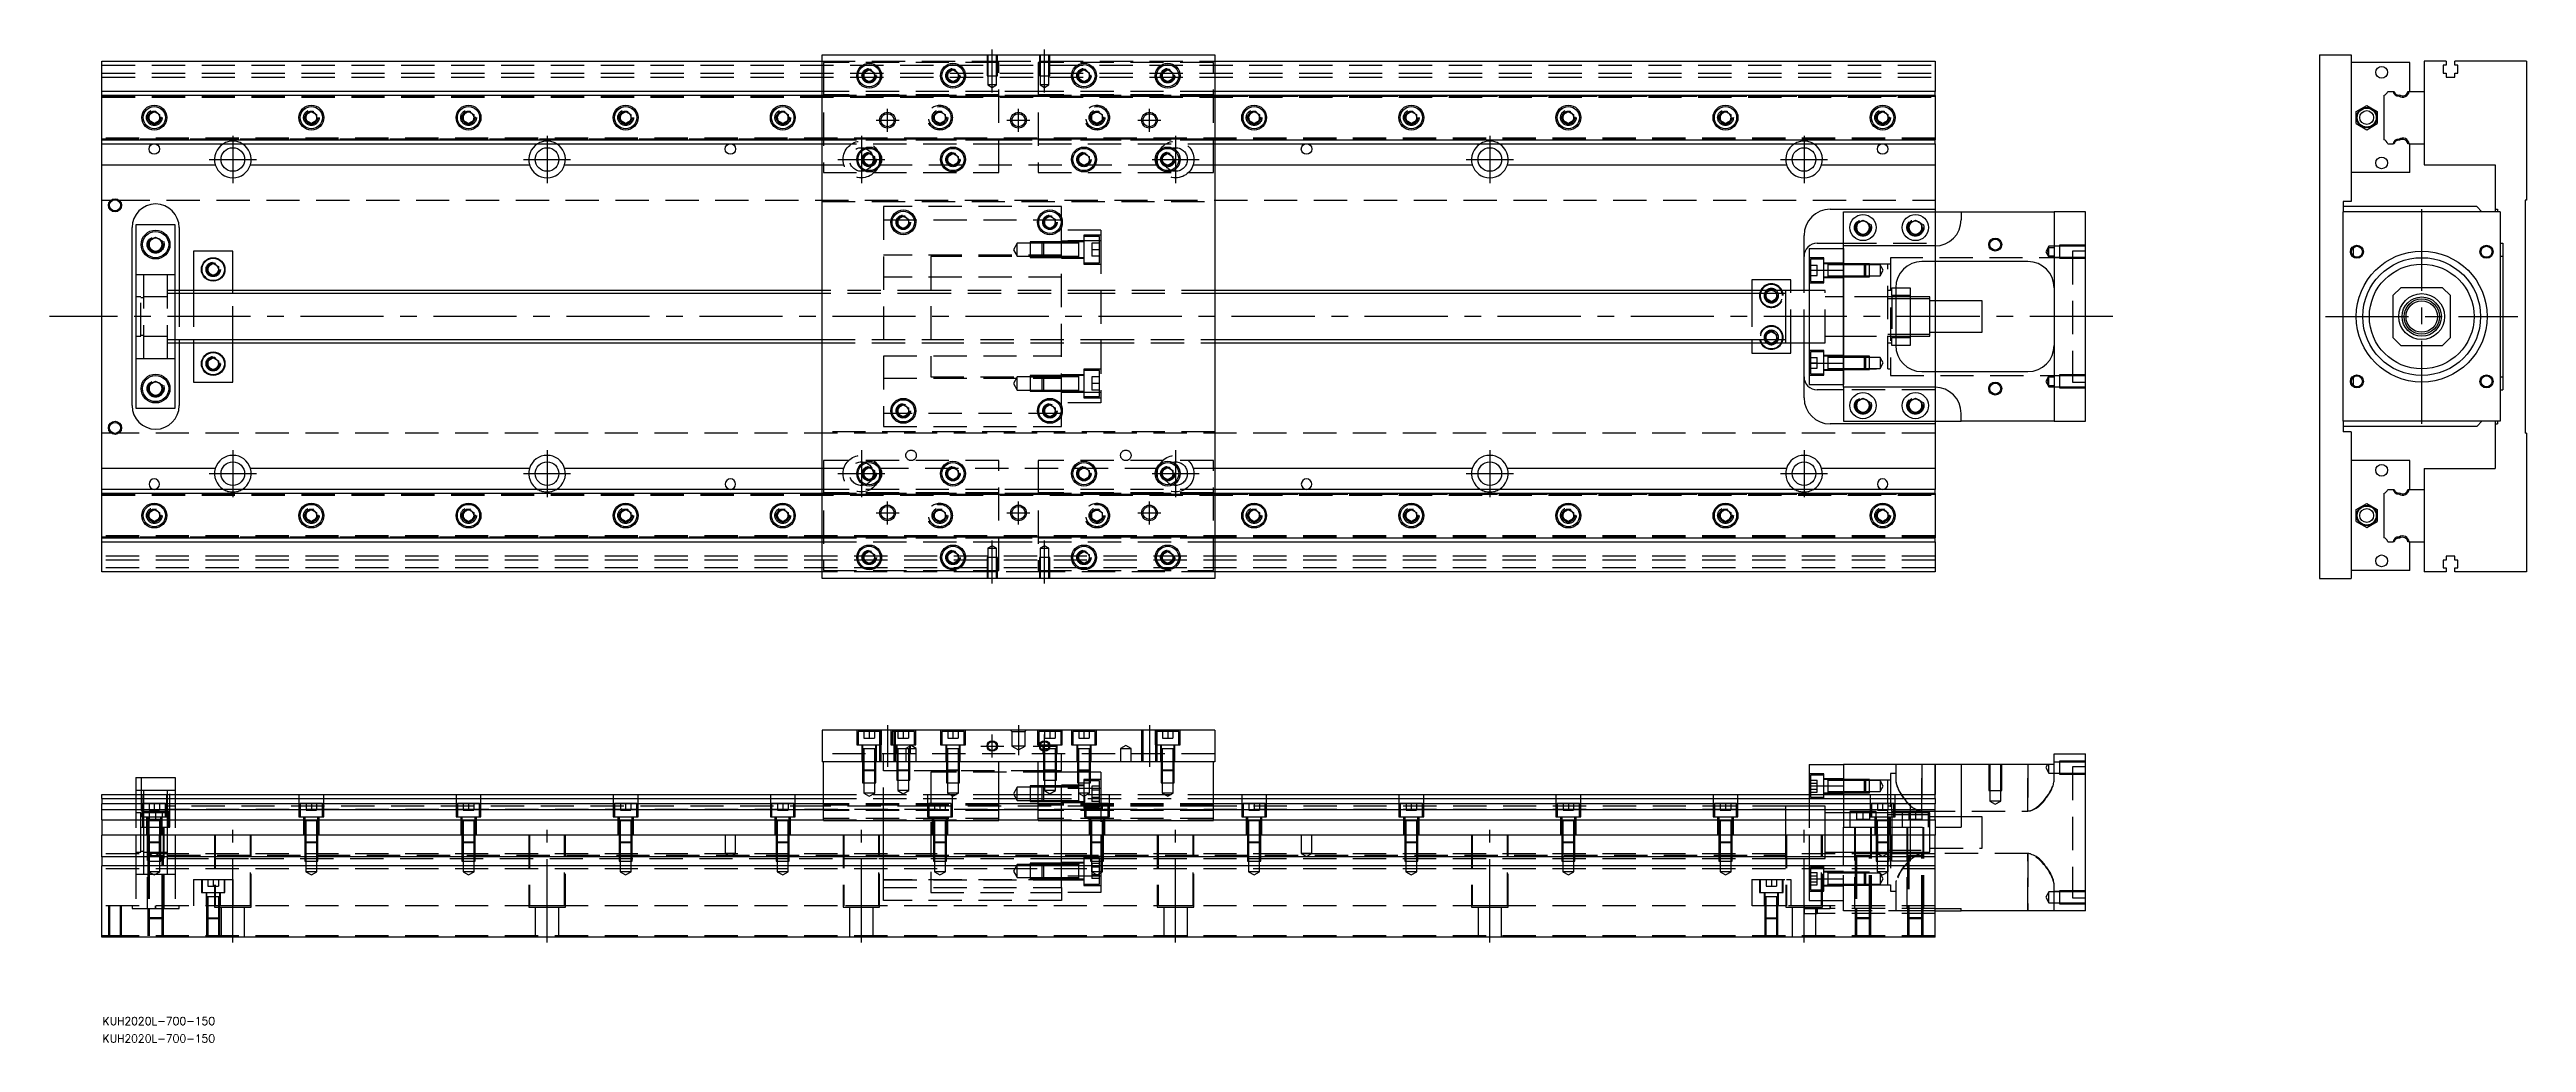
# Model space of a CAD drawing. Extents: x -20 to 926, y -277 to 102.
import ezdxf

# ---------------------------------------------------------------- set-up
doc = ezdxf.new("R2010")
doc.units = 0
doc.linetypes.add('CENTER', pattern=[50.8, 31.75, -6.35, 6.35, -6.35])
doc.linetypes.add('DASHED', pattern=[19.05, 12.7, -6.35])
doc.layers.get('0').update_dxf_attribs({"linetype": 'CONTINUOUS'})
doc.layers.add('CENTER', color=1, linetype='CENTER')
doc.styles.get("Standard").update_dxf_attribs({"font": 'txt.shx', "height": 3, "bigfont": 'bigfont.shx'})

# ---------------------------------------------------------------- blocks, each defined once
blk = doc.blocks.new('*U3')
at = {"color": 7, "linetype": 'CONTINUOUS'}
blk.add_text('KUH2020L-700-150', height=3, dxfattribs=at).set_placement((0.26, -277.26))
blk = doc.blocks.new('*U4')
at = {"color": 7, "linetype": 'CONTINUOUS'}
blk.add_text('KUH2020L-700-150', height=3, dxfattribs=at).set_placement((0.26, -270.59))

msp = doc.modelspace()

# ---------------------------------------------------------------- linework, layer by layer
at = {"color": 7, "linetype": 'CONTINUOUS'}
for p, q in [((0, 86), (0, 97.5)), ((0, 97.5), (275, 97.5)), ((275, 100), (425, 100)), ((275, -100), (275, 100)), ((425, 100), (425, -100)), ((425, 97.5), (700, 97.5)), ((700, 97.5), (700, 86)), ((846.86, 100), (858.86, 100)), ((846.86, 100), (846.86, -100)), ((858.86, 100), (858.86, 44)), ((881.36, 97), (858.86, 97)), ((881.36, 86), (881.36, 97)), ((886.86, 97.5), (886.86, 86)), ((895.16, 97.5), (886.86, 97.5)), ((895.16, 96), (894.01, 96)), ((894.01, 96), (894.01, 93)), ((895.16, 97.5), (895.16, 96)), ((898.56, 96), (898.56, 97.5)), ((925.86, 97.5), (898.56, 97.5)), ((899.71, 96), (898.56, 96)), ((899.71, 93), (899.71, 96)), ((925.86, 97.5), (925.86, 44.5)), ((0, 84.460392), (0, 86)), ((275, 86), (0, 86)), ((291, 93.1547), (293, 94.309402)), ((291, 90.8453), (291, 93.1547)), ((293, 89.690598), (291, 90.8453)), ((293, 94.309402), (295, 93.1547)), ((295, 90.8453), (293, 89.690598)), ((295, 93.1547), (295, 90.8453)), ((323, 93.1547), (325, 94.309402)), ((323, 90.8453), (323, 93.1547)), ((325, 89.690598), (323, 90.8453)), ((325, 94.309402), (327, 93.1547)), ((327, 90.8453), (325, 89.690598)), ((327, 93.1547), (327, 90.8453)), ((373, 93.1547), (375, 94.309402)), ((373, 90.8453), (373, 93.1547)), ((375, 89.690598), (373, 90.8453)), ((375, 94.309402), (377, 93.1547)), ((377, 90.8453), (375, 89.690598)), ((377, 93.1547), (377, 90.8453)), ((405, 93.1547), (407, 94.309402)), ((405, 90.8453), (405, 93.1547)), ((407, 89.690598), (405, 90.8453)), ((407, 94.309402), (409, 93.1547)), ((409, 90.8453), (407, 89.690598)), ((409, 93.1547), (409, 90.8453)), ((700, 86), (425, 86)), ((700, 84.460392), (700, 86)), ((872.899608, 86), (874.98154, 86)), ((874.98154, 86), (875.38668, 86)), ((880.537372, 86), (881.041934, 86)), ((881.041934, 86), (886.86, 86)), ((886.86, 86), (886.86, 66)), ((886.86, 86), (886.86, 66)), ((894.01, 93), (895.16, 93)), ((895.16, 93), (895.16, 91.5)), ((895.16, 91.5), (898.56, 91.5)), ((898.56, 91.5), (898.56, 93)), ((898.56, 93), (899.71, 93)), ((275, 84.460392), (0, 84.460392)), ((0, 67.539608), (0, 84.460392)), ((18, 77.1547), (20, 78.309402)), ((18, 74.8453), (18, 77.1547)), ((20, 78.309402), (22, 77.1547)), ((22, 77.1547), (22, 74.8453)), ((78, 77.1547), (80, 78.309402)), ((78, 74.8453), (78, 77.1547)), ((80, 78.309402), (82, 77.1547)), ((82, 77.1547), (82, 74.8453)), ((138, 77.1547), (140, 78.309402)), ((138, 74.8453), (138, 77.1547)), ((140, 78.309402), (142, 77.1547)), ((142, 77.1547), (142, 74.8453)), ((198, 77.1547), (200, 78.309402)), ((198, 74.8453), (198, 77.1547)), ((200, 78.309402), (202, 77.1547)), ((202, 77.1547), (202, 74.8453)), ((258, 77.1547), (260, 78.309402)), ((258, 74.8453), (258, 77.1547)), ((260, 78.309402), (262, 77.1547)), ((262, 77.1547), (262, 74.8453)), ((700, 84.460392), (425, 84.460392)), ((438, 77.1547), (440, 78.309402)), ((438, 74.8453), (438, 77.1547)), ((440, 78.309402), (442, 77.1547)), ((442, 77.1547), (442, 74.8453)), ((498, 77.1547), (500, 78.309402)), ((498, 74.8453), (498, 77.1547)), ((500, 78.309402), (502, 77.1547)), ((502, 77.1547), (502, 74.8453)), ((558, 77.1547), (560, 78.309402)), ((558, 74.8453), (558, 77.1547)), ((560, 78.309402), (562, 77.1547)), ((562, 77.1547), (562, 74.8453)), ((618, 77.1547), (620, 78.309402)), ((618, 74.8453), (618, 77.1547)), ((620, 78.309402), (622, 77.1547)), ((622, 77.1547), (622, 74.8453)), ((678, 77.1547), (680, 78.309402)), ((678, 74.8453), (678, 77.1547)), ((680, 78.309402), (682, 77.1547)), ((682, 77.1547), (682, 74.8453)), ((700, 84.460392), (700, 67.539608)), ((860.860002, 78.309401), (864.860002, 80.618802)), ((860.860002, 73.690599), (860.860002, 78.309401)), ((864.860002, 80.618802), (868.860002, 78.309401)), ((868.860002, 78.309401), (868.860002, 73.690599)), ((871.36, 84.460392), (871.36, 67.539608)), ((0, 67.539608), (275, 67.539608)), ((0, 66), (0, 67.539608)), ((20, 73.690598), (18, 74.8453)), ((22, 74.8453), (20, 73.690598)), ((80, 73.690598), (78, 74.8453)), ((82, 74.8453), (80, 73.690598)), ((140, 73.690598), (138, 74.8453)), ((142, 74.8453), (140, 73.690598)), ((200, 73.690598), (198, 74.8453)), ((202, 74.8453), (200, 73.690598)), ((260, 73.690598), (258, 74.8453)), ((262, 74.8453), (260, 73.690598)), ((425, 67.539608), (700, 67.539608)), ((440, 73.690598), (438, 74.8453)), ((442, 74.8453), (440, 73.690598)), ((500, 73.690598), (498, 74.8453)), ((502, 74.8453), (500, 73.690598)), ((560, 73.690598), (558, 74.8453)), ((562, 74.8453), (560, 73.690598)), ((620, 73.690598), (618, 74.8453)), ((622, 74.8453), (620, 73.690598)), ((680, 73.690598), (678, 74.8453)), ((682, 74.8453), (680, 73.690598)), ((700, 66), (700, 67.539608)), ((860.860002, 73.690599), (864.860002, 71.381198)), ((864.860002, 71.381198), (868.860002, 73.690599)), ((0, 66), (275, 66)), ((0, 58), (0, 66)), ((0, 58), (43.291796, 58)), ((0, -58), (0, 58)), ((56.708204, 58), (163.291796, 58)), ((176.708204, 58), (275, 58)), ((291, 61.1547), (293, 62.309402)), ((291, 58.8453), (291, 61.1547)), ((293, 57.690598), (291, 58.8453)), ((293, 62.309402), (295, 61.1547)), ((295, 58.8453), (293, 57.690598)), ((295, 61.1547), (295, 58.8453)), ((323, 61.1547), (325, 62.309402)), ((323, 58.8453), (323, 61.1547)), ((325, 57.690598), (323, 58.8453)), ((325, 62.309402), (327, 61.1547)), ((327, 58.8453), (325, 57.690598)), ((327, 61.1547), (327, 58.8453)), ((373, 61.1547), (375, 62.309402)), ((373, 58.8453), (373, 61.1547)), ((375, 57.690598), (373, 58.8453)), ((375, 62.309402), (377, 61.1547)), ((377, 58.8453), (375, 57.690598)), ((377, 61.1547), (377, 58.8453)), ((405, 61.1547), (407, 62.309402)), ((405, 58.8453), (405, 61.1547)), ((407, 57.690598), (405, 58.8453)), ((407, 62.309402), (409, 61.1547)), ((409, 58.8453), (407, 57.690598)), ((409, 61.1547), (409, 58.8453)), ((425, 66), (700, 66)), ((425, 58), (523.291796, 58)), ((536.708204, 58), (643.291796, 58)), ((656.708204, 58), (700, 58)), ((700, 66), (700, 58)), ((700, 58), (700, 41)), ((872.899608, 66), (874.98154, 66)), ((875.38668, 66), (874.98154, 66)), ((881.041934, 66), (880.537372, 66)), ((881.041934, 66), (886.86, 66)), ((881.36, 55), (881.36, 66)), ((886.86, 66), (886.86, 58)), ((886.86, 58), (913.86, 58)), ((913.86, 58), (913.86, 41)), ((881.36, 55), (858.86, 55)), ((304, 37.1547), (306, 38.309402)), ((306, 38.309402), (308, 37.1547)), ((360, 37.1547), (362, 38.309402)), ((362, 38.309402), (364, 37.1547)), ((660, 41), (700, 41)), ((665, 27), (665, 40)), ((665, 40), (710, 40)), ((700, 41), (700, 40)), ((710, 40), (710, 37)), ((710, 40), (745.5, 40)), ((745.5, 40), (745.5, -40)), ((757.5, 40), (745.5, 40)), ((757.5, -40), (757.5, 40)), ((858.86, 44), (855.86, 44)), ((855.86, 44), (855.86, 40)), ((906.86, 42), (855.86, 42)), ((855.86, -40), (855.86, 40)), ((915.86, 40), (855.86, 40)), ((908.86, 40), (906.86, 42)), ((913.86, 41), (914.86, 41)), ((913.86, 41), (913.86, 40)), ((914.86, 41), (914.86, 40)), ((915.86, 40), (915.86, -40)), ((925.86, 44.5), (925.36, 44.5)), ((925.36, 44.5), (925.36, -44.5)), ((11.5, -34), (11.5, 34)), ((28, 35), (13, 35)), ((13, 35), (13, -35)), ((18, 28.943376), (20.5, 30.386752)), ((18, 26.056624), (18, 28.943376)), ((20.5, 30.386752), (23, 28.943376)), ((23, 28.943376), (23, 26.056624)), ((28, -35), (28, 35)), ((29.5, 34), (29.5, 10)), ((304, 34.8453), (304, 37.1547)), ((306, 33.690598), (304, 34.8453)), ((308, 34.8453), (306, 33.690598)), ((308, 37.1547), (308, 34.8453)), ((360, 34.8453), (360, 37.1547)), ((362, 33.690598), (360, 34.8453)), ((364, 34.8453), (362, 33.690598)), ((364, 37.1547), (364, 34.8453)), ((650, 10), (650, 31)), ((670, 35.443376), (672.5, 36.886752)), ((670, 32.556624), (670, 35.443376)), ((672.5, 31.113248), (670, 32.556624)), ((672.5, 36.886752), (675, 35.443376)), ((675, 32.556624), (672.5, 31.113248)), ((675, 35.443376), (675, 32.556624)), ((690, 35.443376), (692.5, 36.886752)), ((690, 32.556624), (690, 35.443376)), ((692.5, 31.113248), (690, 32.556624)), ((692.5, 36.886752), (695, 35.443376)), ((695, 32.556624), (692.5, 31.113248)), ((695, 35.443376), (695, 32.556624)), ((20.5, 24.613248), (18, 26.056624)), ((23, 26.056624), (20.5, 24.613248)), ((50, 25), (35, 25)), ((35, 25), (35, 10)), ((40.5, 19.1547), (42.5, 20.309402)), ((40.5, 16.8453), (40.5, 19.1547)), ((42.5, 20.309402), (44.5, 19.1547)), ((44.5, 19.1547), (44.5, 16.8453)), ((50, 10), (50, 25)), ((652, 26), (665, 26)), ((652, 26), (652, 17.78342)), ((655, 28), (665, 28)), ((665, 17.78342), (665, 27)), ((700, 27), (665, 27)), ((735.5, 21), (695, 21)), ((700, 21), (700, 6)), ((859.86, 23.06222), (859.86, 26.435254)), ((915.86, 28), (916.86, 28)), ((916.86, 23), (915.86, 23)), ((916.86, 28), (916.86, -28)), ((275, 10), (28, 10)), ((42.5, 15.690598), (40.5, 16.8453)), ((44.5, 16.8453), (42.5, 15.690598)), ((643, 10), (425, 10)), ((645, 14), (630, 14)), ((630, 14), (630, 10)), ((643, 10), (642.995, 10)), ((643, -9.999498), (643, 10)), ((652, 10), (643, 10)), ((643.005, 10), (643, 10)), ((645, 10), (645, 14)), ((652, 17.78342), (652, -17.78342)), ((652, 17.78342), (665, 17.78342)), ((665, 17.78342), (665, -17.78342)), ((665, -17.78342), (665, 17.78342)), ((685, 11), (690.5, 11)), ((685, 11), (685, -11)), ((690.5, 11), (690.5, 8)), ((877.86, 11), (874.86, 8)), ((893.86, 11), (877.86, 11)), ((896.86, 8), (893.86, 11)), ((690.5, 8), (685, 8)), ((690.5, 8), (690.5, -8)), ((698, 7.5), (690.5, 7.5)), ((698, 6.75), (690.5, 6.75)), ((698, -7.5), (698, 7.5)), ((718, 6), (698, 6)), ((718, -6), (718, 6)), ((874.86, 8), (874.86, -8)), ((896.86, -8), (896.86, 8)), ((685, -8), (690.5, -8)), ((690.5, -6.75), (698, -6.75)), ((690.5, -7.5), (698, -7.5)), ((690.5, -8), (690.5, -11)), ((698, -6), (718, -6)), ((700, -6), (700, -21)), ((874.86, -8), (877.86, -11)), ((893.86, -11), (896.86, -8)), ((28, -10), (275, -10)), ((29.5, -10), (29.5, -34)), ((35, -10), (35, -25)), ((40.5, -16.8453), (42.5, -15.690598)), ((40.5, -19.1547), (40.5, -16.8453)), ((42.5, -15.690598), (44.5, -16.8453)), ((44.5, -16.8453), (44.5, -19.1547)), ((50, -25), (50, -10)), ((425, -10), (643, -10)), ((630, -10), (630, -14)), ((630, -14), (645, -14)), ((642.995, -10), (643, -10)), ((643, -10), (652, -10)), ((643, -10), (643.005, -10)), ((645, -14), (645, -10)), ((650, -31), (650, -10)), ((652, -17.78342), (652, -26)), ((652, -17.78342), (665, -17.78342)), ((665, -27), (665, -17.78342)), ((690.5, -11), (685, -11)), ((877.86, -11), (893.86, -11)), ((18, -26.056624), (20.5, -24.613248)), ((18, -28.943376), (18, -26.056624)), ((20.5, -24.613248), (23, -26.056624)), ((23, -26.056624), (23, -28.943376)), ((35, -25), (50, -25)), ((42.5, -20.309402), (40.5, -19.1547)), ((44.5, -19.1547), (42.5, -20.309402)), ((652, -26), (665, -26)), ((665, -28), (655, -28)), ((700, -27), (665, -27)), ((665, -27), (665, -40)), ((695, -21), (735.5, -21)), ((859.86, -26.435254), (859.86, -23.06222)), ((915.86, -23), (916.86, -23)), ((915.86, -28), (916.86, -28)), ((13, -35), (28, -35)), ((20.5, -30.386752), (18, -28.943376)), ((23, -28.943376), (20.5, -30.386752)), ((304, -34.8453), (306, -33.690598)), ((304, -37.1547), (304, -34.8453)), ((306, -38.309402), (304, -37.1547)), ((306, -33.690598), (308, -34.8453)), ((308, -37.1547), (306, -38.309402)), ((308, -34.8453), (308, -37.1547)), ((360, -34.8453), (362, -33.690598)), ((360, -37.1547), (360, -34.8453)), ((362, -38.309402), (360, -37.1547)), ((362, -33.690598), (364, -34.8453)), ((364, -37.1547), (362, -38.309402)), ((364, -34.8453), (364, -37.1547)), ((670, -32.556624), (672.5, -31.113248)), ((670, -35.443376), (670, -32.556624)), ((672.5, -36.886752), (670, -35.443376)), ((672.5, -31.113248), (675, -32.556624)), ((675, -35.443376), (672.5, -36.886752)), ((675, -32.556624), (675, -35.443376)), ((690, -32.556624), (692.5, -31.113248)), ((690, -35.443376), (690, -32.556624)), ((692.5, -36.886752), (690, -35.443376)), ((692.5, -31.113248), (695, -32.556624)), ((695, -35.443376), (692.5, -36.886752)), ((695, -32.556624), (695, -35.443376)), ((710, -40), (710, -37)), ((700, -41), (660, -41)), ((665, -40), (710, -40)), ((700, -40), (700, -41)), ((700, -41), (700, -58)), ((745.5, -40), (710, -40)), ((745.5, -40), (757.5, -40)), ((855.86, -40), (855.86, -44)), ((915.86, -40), (855.86, -40)), ((906.86, -42), (855.86, -42)), ((858.86, -44), (855.86, -44)), ((858.86, -44), (858.86, -100)), ((906.86, -42), (908.86, -40)), ((913.86, -40), (913.86, -41)), ((913.86, -41), (913.86, -58)), ((913.86, -41), (914.86, -41)), ((914.86, -40), (914.86, -41)), ((925.86, -44.5), (925.36, -44.5)), ((925.86, -44.5), (925.86, -97.5)), ((881.36, -55), (858.86, -55)), ((881.36, -66), (881.36, -55)), ((0, -66), (0, -58)), ((43.291796, -58), (0, -58)), ((0, -67.539608), (0, -66)), ((275, -66), (0, -66)), ((163.291796, -58), (56.708204, -58)), ((275, -58), (176.708204, -58)), ((291, -58.8453), (293, -57.690598)), ((291, -61.1547), (291, -58.8453)), ((293, -62.309402), (291, -61.1547)), ((293, -57.690598), (295, -58.8453)), ((295, -61.1547), (293, -62.309402)), ((295, -58.8453), (295, -61.1547)), ((323, -58.8453), (325, -57.690598)), ((323, -61.1547), (323, -58.8453)), ((325, -62.309402), (323, -61.1547)), ((325, -57.690598), (327, -58.8453)), ((327, -61.1547), (325, -62.309402)), ((327, -58.8453), (327, -61.1547)), ((373, -58.8453), (375, -57.690598)), ((373, -61.1547), (373, -58.8453)), ((375, -62.309402), (373, -61.1547)), ((375, -57.690598), (377, -58.8453)), ((377, -61.1547), (375, -62.309402)), ((377, -58.8453), (377, -61.1547)), ((405, -58.8453), (407, -57.690598)), ((405, -61.1547), (405, -58.8453)), ((407, -62.309402), (405, -61.1547)), ((407, -57.690598), (409, -58.8453)), ((409, -61.1547), (407, -62.309402)), ((409, -58.8453), (409, -61.1547)), ((523.291796, -58), (425, -58)), ((700, -66), (425, -66)), ((643.291796, -58), (536.708204, -58)), ((700, -58), (656.708204, -58)), ((700, -58), (700, -66)), ((700, -67.539608), (700, -66)), ((872.899608, -66), (874.98154, -66)), ((874.98154, -66), (875.38668, -66)), ((880.537372, -66), (881.041934, -66)), ((881.041934, -66), (886.86, -66)), ((886.86, -58), (886.86, -66)), ((886.86, -58), (913.86, -58)), ((886.86, -66), (886.86, -86)), ((886.86, -66), (886.86, -86)), ((275, -67.539608), (0, -67.539608)), ((0, -84.460392), (0, -67.539608)), ((18, -74.8453), (20, -73.690598)), ((18, -77.1547), (18, -74.8453)), ((20, -73.690598), (22, -74.8453)), ((22, -74.8453), (22, -77.1547)), ((78, -74.8453), (80, -73.690598)), ((78, -77.1547), (78, -74.8453)), ((80, -73.690598), (82, -74.8453)), ((82, -74.8453), (82, -77.1547)), ((138, -74.8453), (140, -73.690598)), ((138, -77.1547), (138, -74.8453)), ((140, -73.690598), (142, -74.8453)), ((142, -74.8453), (142, -77.1547)), ((198, -74.8453), (200, -73.690598)), ((198, -77.1547), (198, -74.8453)), ((200, -73.690598), (202, -74.8453)), ((202, -74.8453), (202, -77.1547)), ((258, -74.8453), (260, -73.690598)), ((258, -77.1547), (258, -74.8453)), ((260, -73.690598), (262, -74.8453)), ((262, -74.8453), (262, -77.1547)), ((700, -67.539608), (425, -67.539608)), ((438, -74.8453), (440, -73.690598)), ((438, -77.1547), (438, -74.8453)), ((440, -73.690598), (442, -74.8453)), ((442, -74.8453), (442, -77.1547)), ((498, -74.8453), (500, -73.690598)), ((498, -77.1547), (498, -74.8453)), ((500, -73.690598), (502, -74.8453)), ((502, -74.8453), (502, -77.1547)), ((558, -74.8453), (560, -73.690598)), ((558, -77.1547), (558, -74.8453)), ((560, -73.690598), (562, -74.8453)), ((562, -74.8453), (562, -77.1547)), ((618, -74.8453), (620, -73.690598)), ((618, -77.1547), (618, -74.8453)), ((620, -73.690598), (622, -74.8453)), ((622, -74.8453), (622, -77.1547)), ((678, -74.8453), (680, -73.690598)), ((678, -77.1547), (678, -74.8453)), ((680, -73.690598), (682, -74.8453)), ((682, -74.8453), (682, -77.1547)), ((700, -67.539608), (700, -84.460392)), ((860.860002, -73.690599), (864.860002, -71.381198)), ((860.860002, -78.309401), (860.860002, -73.690599)), ((864.860002, -71.381198), (868.860002, -73.690599)), ((868.860002, -73.690599), (868.860002, -78.309401)), ((871.36, -67.539608), (871.36, -84.460392)), ((0, -84.460392), (275, -84.460392)), ((0, -86), (0, -84.460392)), ((20, -78.309402), (18, -77.1547)), ((22, -77.1547), (20, -78.309402)), ((80, -78.309402), (78, -77.1547)), ((82, -77.1547), (80, -78.309402)), ((140, -78.309402), (138, -77.1547)), ((142, -77.1547), (140, -78.309402)), ((200, -78.309402), (198, -77.1547)), ((202, -77.1547), (200, -78.309402)), ((260, -78.309402), (258, -77.1547)), ((262, -77.1547), (260, -78.309402)), ((425, -84.460392), (700, -84.460392)), ((440, -78.309402), (438, -77.1547)), ((442, -77.1547), (440, -78.309402)), ((500, -78.309402), (498, -77.1547)), ((502, -77.1547), (500, -78.309402)), ((560, -78.309402), (558, -77.1547)), ((562, -77.1547), (560, -78.309402)), ((620, -78.309402), (618, -77.1547)), ((622, -77.1547), (620, -78.309402)), ((680, -78.309402), (678, -77.1547)), ((682, -77.1547), (680, -78.309402)), ((700, -86), (700, -84.460392)), ((860.860002, -78.309401), (864.860002, -80.618802)), ((864.860002, -80.618802), (868.860002, -78.309401)), ((0, -86), (275, -86)), ((0, -97.5), (0, -86)), ((291, -90.8453), (293, -89.690598)), ((291, -93.1547), (291, -90.8453)), ((293, -94.309402), (291, -93.1547)), ((293, -89.690598), (295, -90.8453)), ((295, -93.1547), (293, -94.309402)), ((295, -90.8453), (295, -93.1547)), ((323, -90.8453), (325, -89.690598)), ((323, -93.1547), (323, -90.8453)), ((325, -94.309402), (323, -93.1547)), ((325, -89.690598), (327, -90.8453)), ((327, -93.1547), (325, -94.309402)), ((327, -90.8453), (327, -93.1547)), ((373, -90.8453), (375, -89.690598)), ((373, -93.1547), (373, -90.8453)), ((375, -94.309402), (373, -93.1547)), ((375, -89.690598), (377, -90.8453)), ((377, -93.1547), (375, -94.309402)), ((377, -90.8453), (377, -93.1547)), ((405, -90.8453), (407, -89.690598)), ((405, -93.1547), (405, -90.8453)), ((407, -94.309402), (405, -93.1547)), ((407, -89.690598), (409, -90.8453)), ((409, -93.1547), (407, -94.309402)), ((409, -90.8453), (409, -93.1547)), ((425, -86), (700, -86)), ((700, -86), (700, -97.5)), ((872.899608, -86), (874.98154, -86)), ((875.38668, -86), (874.98154, -86)), ((881.041934, -86), (880.537372, -86)), ((881.041934, -86), (886.86, -86)), ((881.36, -97), (881.36, -86)), ((886.86, -86), (886.86, -97.5)), ((895.16, -93), (894.01, -93)), ((894.01, -93), (894.01, -96)), ((898.56, -91.5), (895.16, -91.5)), ((895.16, -91.5), (895.16, -93)), ((898.56, -93), (898.56, -91.5)), ((899.71, -93), (898.56, -93)), ((899.71, -96), (899.71, -93)), ((275, -97.5), (0, -97.5)), ((425, -100), (275, -100)), ((700, -97.5), (425, -97.5)), ((846.86, -100), (858.86, -100)), ((881.36, -97), (858.86, -97)), ((895.16, -97.5), (886.86, -97.5)), ((894.01, -96), (895.16, -96)), ((895.16, -96), (895.16, -97.5)), ((898.56, -97.5), (898.56, -96)), ((898.56, -96), (899.71, -96)), ((925.86, -97.5), (898.56, -97.5)), ((425, -158.03), (275, -158.03)), ((275, -158.03), (275, -170.03)), ((425, -158.03), (425, -170.03)), ((425, -170.03), (275, -170.03)), ((275.5, -192.53), (275.5, -170.03)), ((342.5, -192.53), (342.5, -170.03)), ((357.5, -192.53), (357.5, -170.03)), ((359.9, -165.13), (359.9, -165.676966)), ((359.9, -165.676966), (359.9, -166.027498)), ((361.67033, -165.13), (361.229838, -165.13)), ((424.5, -192.53), (424.5, -170.03)), ((745.5, -171.03), (745.5, -167.03)), ((745.5, -167.03), (757.5, -167.03)), ((757.5, -227.03), (757.5, -167.03)), ((13, -176.03), (13, -182.53)), ((13, -176.03), (28, -176.03)), ((28, -176.03), (28, -182.53)), ((652, -171.03), (665, -171.03)), ((652, -171.03), (652, -179.24658)), ((652, -179.24658), (665, -179.24658)), ((652, -179.24658), (652, -182.53)), ((700, -171.03), (665, -171.03)), ((665, -171.03), (665, -182.53)), ((700, -182.53), (700, -171.03)), ((710, -171.03), (700, -171.03)), ((710, -171.03), (710, -195.03)), ((745.5, -171.03), (710, -171.03)), ((0, -184.069608), (0, -182.53)), ((0, -182.53), (275.5, -182.53)), ((0, -184.069608), (0, -186.15154)), ((0, -184.069608), (275.5, -184.069608)), ((275.5, -186.15154), (0, -186.15154)), ((0, -188.366666), (0, -186.15154)), ((0, -192.211934), (0, -188.366666)), ((275.5, -188.366666), (0, -188.366666)), ((342.5, -182.53), (357.5, -182.53)), ((342.5, -184.069608), (357.5, -184.069608)), ((357.5, -186.15154), (342.5, -186.15154)), ((357.5, -188.366666), (342.5, -188.366666)), ((424.5, -182.53), (700, -182.53)), ((424.5, -184.069608), (700, -184.069608)), ((700, -186.15154), (424.5, -186.15154)), ((700, -188.366666), (424.5, -188.366666)), ((700, -184.069608), (700, -182.53)), ((700, -184.069608), (700, -186.15154)), ((700, -188.366666), (700, -186.15154)), ((700, -192.211934), (700, -188.366666)), ((0, -192.211934), (0, -198.03)), ((0, -192.211934), (275.5, -192.211934)), ((700, -198.03), (0, -198.03)), ((0, -206.33), (0, -198.03)), ((275.5, -192.53), (342.5, -192.53)), ((342.5, -192.211934), (357.5, -192.211934)), ((357.5, -192.53), (424.5, -192.53)), ((424.5, -192.211934), (700, -192.211934)), ((700, -192.211934), (700, -198.03)), ((700, -195.03), (710, -195.03)), ((700, -206.33), (700, -198.03)), ((700, -206.33), (0, -206.33)), ((0, -206.33), (0, -209.73)), ((18, -208.03), (18, -209.73)), ((23, -209.73), (23, -206.33)), ((700, -209.73), (700, -206.33)), ((700, -209.73), (0, -209.73)), ((0, -237.03), (0, -209.73)), ((700, -237.03), (700, -209.73)), ((700, -226.03), (710, -226.03)), ((710, -227.03), (710, -226.03)), ((700, -227.03), (710, -227.03)), ((757.5, -227.03), (710, -227.03)), ((700, -237.03), (0, -237.03))]:
    msp.add_line(p, q, dxfattribs=at)
at = {"color": 3, "linetype": 'DASHED'}
for p, q in [((0, 96), (700, 96)), ((275, 97.5), (338.000006, 97.5)), ((275.5, 97), (275.5, 55)), ((342.5, 97), (275.5, 97)), ((338.000006, 100), (338.000006, 92)), ((338.000006, 97.5), (341.999994, 97.5)), ((338.35, 100), (338.35, 92)), ((341.65, 92), (341.65, 100)), ((341.999994, 92), (341.999994, 100)), ((341.999994, 97.5), (358.000006, 97.5)), ((342.5, 55), (342.5, 97)), ((424.5, 97), (357.5, 97)), ((357.5, 97), (357.5, 55)), ((358.000006, 100), (358.000006, 92)), ((358.000006, 97.5), (361.999994, 97.5)), ((358.35, 100), (358.35, 92)), ((361.65, 92), (361.65, 100)), ((361.999994, 92), (361.999994, 100)), ((361.999994, 97.5), (425, 97.5)), ((424.5, 55), (424.5, 97)), ((0, 93), (700, 93)), ((0, 91.5), (700, 91.5)), ((275.5, 86), (275, 86)), ((342.5, 86), (275.5, 86)), ((295.483582, 92.286038), (295.5, 92)), ((327.483582, 92.286038), (327.5, 92)), ((338.000006, 92), (341.999994, 92)), ((338.35, 92), (338.35, 88.5)), ((341.65, 88.5), (338.35, 88.5)), ((338.35, 88.5), (340, 87.547372)), ((340, 87.547372), (341.65, 88.5)), ((341.65, 88.5), (341.65, 92)), ((357.5, 86), (342.5, 86)), ((424.5, 86), (357.5, 86)), ((358.000006, 92), (361.999994, 92)), ((358.35, 92), (358.35, 88.5)), ((361.65, 88.5), (358.35, 88.5)), ((358.35, 88.5), (360, 87.547372)), ((360, 87.547372), (361.65, 88.5)), ((361.65, 88.5), (361.65, 92)), ((377.483582, 92.286038), (377.5, 92)), ((409.483582, 92.286038), (409.5, 92)), ((425, 86), (424.5, 86)), ((0, 84.204452), (275, 84.204452)), ((0, 84.2), (700, 84.2)), ((0, 83.8), (700, 83.8)), ((22.483582, 76.286038), (22.5, 76)), ((77.5, 76), (77.518502, 76.303588)), ((142.483582, 76.286038), (142.5, 76)), ((197.5, 76), (197.518502, 76.303588)), ((262.483582, 76.286038), (262.5, 76)), ((275.5, 84.460392), (275, 84.460392)), ((275, 84.204452), (275.5, 84.204452)), ((342.5, 84.643014), (275.5, 84.643014)), ((275.5, 84.6), (342.5, 84.6)), ((342.5, 84.460392), (275.5, 84.460392)), ((275.5, 84.3), (342.5, 84.3)), ((275.5, 84.204452), (424.5, 84.204452)), ((318, 77.1547), (320, 78.309402)), ((318, 74.8453), (318, 77.1547)), ((320, 78.309402), (322, 77.1547)), ((322, 77.1547), (322, 74.8453)), ((322.483582, 76.286038), (322.5, 76)), ((357.5, 84.460392), (342.5, 84.460392)), ((424.5, 84.643014), (357.5, 84.643014)), ((357.5, 84.6), (424.5, 84.6)), ((424.5, 84.460392), (357.5, 84.460392)), ((357.5, 84.3), (424.5, 84.3)), ((378, 77.1547), (380, 78.309402)), ((378, 74.8453), (378, 77.1547)), ((380, 78.309402), (382, 77.1547)), ((382, 77.1547), (382, 74.8453)), ((382.483582, 76.286038), (382.5, 76)), ((425, 84.460392), (424.5, 84.460392)), ((424.5, 84.204452), (425, 84.204452)), ((425, 84.204452), (700, 84.204452)), ((442.483582, 76.286038), (442.5, 76)), ((497.5, 76), (497.518502, 76.303588)), ((562.483582, 76.286038), (562.5, 76)), ((617.5, 76), (617.518502, 76.303588)), ((682.483582, 76.286038), (682.5, 76)), ((700, 68.2), (0, 68.2)), ((700, 67.8), (0, 67.8)), ((275, 67.795548), (0, 67.795548)), ((275.5, 67.795548), (275, 67.795548)), ((275, 67.539608), (275.5, 67.539608)), ((424.5, 67.795548), (275.5, 67.795548)), ((342.5, 67.7), (275.5, 67.7)), ((275.5, 67.539608), (342.5, 67.539608)), ((342.5, 67.4), (275.5, 67.4)), ((342.5, 67.356986), (275.5, 67.356986)), ((320, 73.690598), (318, 74.8453)), ((322, 74.8453), (320, 73.690598)), ((342.5, 67.539608), (357.5, 67.539608)), ((424.5, 67.7), (357.5, 67.7)), ((357.5, 67.539608), (424.5, 67.539608)), ((424.5, 67.4), (357.5, 67.4)), ((424.5, 67.356986), (357.5, 67.356986)), ((380, 73.690598), (378, 74.8453)), ((382, 74.8453), (380, 73.690598)), ((425, 67.795548), (424.5, 67.795548)), ((424.5, 67.539608), (425, 67.539608)), ((700, 67.795548), (425, 67.795548)), ((275, 66), (275.5, 66)), ((275, 58), (283.291796, 58)), ((275.5, 66), (342.5, 66)), ((295.483582, 60.286038), (295.5, 60)), ((296.708204, 58), (403.291796, 58)), ((327.483582, 60.286038), (327.5, 60)), ((342.5, 66), (357.5, 66)), ((357.5, 66), (424.5, 66)), ((372.5, 60), (372.512884, 60.253488)), ((409.483582, 60.286038), (409.5, 60)), ((416.708204, 58), (425, 58)), ((424.5, 66), (425, 66)), ((275.5, 55), (342.5, 55)), ((357.5, 55), (424.5, 55)), ((0, 44.5), (4.359688, 44.5)), ((5.640312, 44.5), (700, 44.5)), ((275, 44), (425, 44)), ((366.5, 42), (298.5, 42)), ((298.5, 42), (298.5, -42)), ((366.5, 37.52069), (366.5, 42)), ((700, 40), (700, 28)), ((298.5, 37), (366.5, 37)), ((303.5, 36), (303.512884, 36.253488)), ((354.5, 28.547744), (354.5, 22.547754)), ((359.49998, 28.547744), (354.5, 28.547744)), ((359.5, 28.54775), (359, 28.04775)), ((366.5, 28.547744), (359.499994, 28.547744)), ((359.5, 36), (359.518502, 36.303588)), ((359.5, 28.54775), (359.5, 22.54775)), ((366.5, 28.54775), (359.5, 28.54775)), ((366.5, 34.47931), (366.5, 37.52069)), ((366.5, -34.47931), (366.5, 34.47931)), ((381.5, 33), (366.5, 33)), ((381.5, 28.982754), (366.5, 28.982754)), ((375, 28.84775), (366.5, 28.84775)), ((373, 28.54775), (366.50002, 28.54775)), ((373, 28.54775), (372.995, 28.54775)), ((373, 28.04775), (373, 28.547754)), ((373, 28.197952), (373, 28.54775)), ((375, 28.54775), (373, 28.54775)), ((373.005, 28.54775), (373, 28.54775)), ((375, 31.04775), (375, 20.04775)), ((381.5, 31.04775), (375, 31.04775)), ((381, 30.54775), (375, 30.54775)), ((381, 20.54775), (381, 30.54775)), ((381.5, 33), (381.5, 28.982754)), ((381.5, 28.982754), (381.5, -28.982754)), ((675.477798, 34.364306), (675.5, 34)), ((689.5, 34), (689.520026, 34.346056)), ((23.477798, 27.864306), (23.5, 27.5)), ((366.5, 23.5), (298.5, 23.5)), ((316.5, 23), (316.5, -23)), ((366.5, 23), (316.5, 23)), ((349.5, 28.04775), (348.056624, 25.54775)), ((348.056624, 25.54775), (349.5, 23.04775)), ((349.5, 23.04775), (349.5, 28.04775)), ((354.5, 28.04775), (349.5, 28.04775)), ((349.5, 23.04775), (354.5, 23.04775)), ((358.99998, 28.04775), (354.5, 28.04775)), ((354.5, 23.04775), (358.99998, 23.04775)), ((354.5, 22.547754), (359.49998, 22.547754)), ((359, 23.04775), (359, 28.04775)), ((366.5, 28.04775), (359, 28.04775)), ((359, 23.04775), (359.5, 22.54775)), ((359, 23.04775), (366.5, 23.04775)), ((359.5, 22.547754), (366.5, 22.547754)), ((359.5, 22.54775), (366.5, 22.54775)), ((366.5, 22.24775), (375, 22.24775)), ((373, 28.04775), (366.50002, 28.04775)), ((366.50002, 23.04775), (373, 23.04775)), ((366.50002, 22.54775), (373.005, 22.54775)), ((372.995, 22.54775), (375, 22.54775)), ((373, 22.8974), (373, 28.197952)), ((373, 22.547744), (373, 23.04775)), ((373, 22.54775), (373, 22.8974)), ((375, 20.54775), (381, 20.54775)), ((375, 20.04775), (381.5, 20.04775)), ((378, 28.04775), (378, 25.54775)), ((381, 28.04775), (378, 28.04775)), ((378, 25.54775), (378, 23.04775)), ((381, 25.54775), (378, 25.54775)), ((381, 23.04775), (378, 23.04775)), ((657.5, 22.42767), (652, 22.42767)), ((652.5, 21.92767), (652.5, 13.42767)), ((657.5, 21.92767), (652.5, 21.92767)), ((652.5, 19.67767), (655, 19.67767)), ((655, 17.67767), (655, 19.67767)), ((657.5, 12.92767), (657.5, 22.42767)), ((665, 20.42767), (657.5, 20.42767)), ((659.1, 20.17767), (657.5, 20.17767)), ((659.1, 20.17767), (659.095, 20.17767)), ((659.1, 20.17767), (659.1, 19.92022)), ((659.105, 20.17767), (659.1, 20.17767)), ((664.99998, 20.17767), (659.1, 20.17767)), ((659.1, 19.92022), (659.1, 15.435068)), ((664.99998, 19.77767), (659.1, 19.77767)), ((665, 28), (700, 28)), ((665, 26), (665, 17.78342)), ((673.1, 20.17767), (665, 20.17767)), ((673.1, 20.177664), (665, 20.177664)), ((682, 20), (665, 20)), ((673.5, 19.77767), (665, 19.77767)), ((673.1, 15.17767), (673.1, 20.17767)), ((673.5, 19.77767), (673.1, 20.17767)), ((675, 20.177664), (673.10002, 20.177664)), ((673.5, 19.77767), (673.5, 15.57767)), ((675, 19.77767), (673.50002, 19.77767)), ((675, 15.177674), (675, 20.177664)), ((679, 19.77767), (675, 19.77767)), ((679, 19.77767), (679, 15.57767)), ((680.212436, 17.67767), (679, 19.77767)), ((682, -20), (682, 20)), ((683, 20), (682, 20)), ((683, 22.5), (683, -22.5)), ((752.5, 22.5), (683, 22.5)), ((700, 28), (700, 27)), ((700, 27), (700, 21)), ((743.5, 26.848738), (742.287564, 24.748738)), ((742.287564, 24.748738), (743.5, 22.648738)), ((743.016436, 24.911344), (743.060666, 25.226886)), ((743.060666, 25.226886), (743.163852, 25.611128)), ((743.163852, 25.611128), (743.302956, 25.985522)), ((743.302956, 25.985522), (743.5, 26.435254)), ((743.5, 26.435254), (743.5, 26.848738)), ((747.5, 26.848738), (743.5, 26.848738)), ((743.5, 23.06222), (743.5, 26.435794)), ((743.5, 26.435254), (745.5, 26.435254)), ((743.5, 22.648738), (743.5, 23.06222)), ((745.5, 23.06222), (743.5, 23.06222)), ((743.5, 22.648738), (747.5, 22.648738)), ((747.5, 27.248732), (747.5, 22.248742)), ((757.5, 27.248732), (747.5, 27.248732)), ((757.5, 26.848738), (747.5, 26.848738)), ((747.5, 22.648738), (757.5, 22.648738)), ((747.5, 22.248742), (757.5, 22.248742)), ((752.5, 25), (752.5, -25)), ((757.5, 25), (752.5, 25)), ((16, 16), (13, 16)), ((16, -16), (16, 16)), ((25, 16), (16, 16)), ((25, -16), (25, 16)), ((28, 16), (25, 16)), ((28, 10), (25, 10)), ((29.5, 10), (29.5, 8.75)), ((35, 10), (35, 8.75)), ((40, 18), (40.012884, 18.253488)), ((50, 8.75), (50, 10)), ((316.49998, 10), (275, 10)), ((366.5, 15), (298.5, 15)), ((381.5, 10), (316.5, 10)), ((425, 10), (381.50002, 10)), ((630, 10), (630, 8.75)), ((635.5, 9.1547), (636.964102, 10)), ((636.964102, 10), (637.5, 10.309402)), ((637.5, 10.309402), (638.035898, 10)), ((638.035898, 10), (639.5, 9.1547)), ((645, -10), (645, 10)), ((650, -10), (650, 10)), ((652, 12.92767), (657.5, 12.92767)), ((658, 10), (652, 10)), ((652.5, 17.67767), (655, 17.67767)), ((652.5, 15.67767), (655, 15.67767)), ((652.5, 13.42767), (657.5, 13.42767)), ((655, 15.67767), (655, 17.67767)), ((657.5, 15.17767), (659.1, 15.17767)), ((657.5, 14.92767), (665, 14.92767)), ((658, -10), (658, 10)), ((659.095, 15.17767), (659.1, 15.17767)), ((659.1, 15.57767), (664.99998, 15.57767)), ((659.1, 15.435068), (659.1, 15.17767)), ((659.1, 15.17767), (659.105, 15.17767)), ((659.1, 15.17767), (664.99998, 15.17767)), ((665, 15.57767), (673.5, 15.57767)), ((665, 15.177674), (673.1, 15.177674)), ((665, 15.17767), (673.1, 15.17767)), ((673.1, 15.17767), (673.5, 15.57767)), ((673.10002, 15.177674), (675, 15.177674)), ((673.50002, 15.57767), (675, 15.57767)), ((675, 15.57767), (679, 15.57767)), ((679, 15.57767), (680.212436, 17.67767)), ((683.5, 10), (682, 10)), ((683.5, 11), (685, 11)), ((683.5, 8), (683.5, 11)), ((14.85, 7.5), (13, 7.5)), ((14.85, -7.5), (14.85, 7.5)), ((16, 7.15), (14.85, 7.15)), ((25, 7.5), (16, 7.5)), ((28, 8.75), (25, 8.75)), ((29.5, 8.75), (29.5, -8.75)), ((35, 8.75), (35, -8.75)), ((50, -8.75), (50, 8.75)), ((316.49998, 8.75), (275, 8.75)), ((381.5, 8.75), (316.5, 8.75)), ((425, 8.75), (381.50002, 8.75)), ((630, 8.75), (630, -8.75)), ((635.5, 8.75), (635.5, 9.1547)), ((635.5, 6.8453), (635.5, 8.75)), ((637.5, 5.690598), (635.5, 6.8453)), ((639.5, 6.8453), (637.5, 5.690598)), ((639.5, 9.1547), (639.5, 8.75)), ((639.5, 8.75), (639.5, 6.8453)), ((639.983582, 8.286038), (640, 8)), ((665, 7.5), (658, 7.5)), ((682, 7.5), (665, 7.5)), ((682, 7.5), (681.995, 7.5)), ((683.5, 7.5), (682, 7.5)), ((682.005, 7.5), (682, 7.5)), ((683.5, 6.75), (682, 6.75)), ((683.5, 8), (683.5, -8)), ((685, 8), (683.5, 8)), ((685, 7.5), (683.5, 7.5)), ((685, 6.75), (683.5, 6.75)), ((690.5, 7.5), (685, 7.5)), ((690.5, 6.75), (685, 6.75)), ((700, 6), (700, -6)), ((13, -7.5), (14.85, -7.5)), ((14.85, -7.15), (16, -7.15)), ((16, -7.5), (25, -7.5)), ((25, -8.75), (28, -8.75)), ((29.5, -8.75), (29.5, -10)), ((35, -8.75), (35, -10)), ((50, -10), (50, -8.75)), ((275, -8.75), (316.49998, -8.75)), ((316.5, -8.75), (381.5, -8.75)), ((381.50002, -8.75), (425, -8.75)), ((630, -8.75), (630, -10)), ((635, -8), (635.018502, -7.696412)), ((635.5, -6.8453), (637.5, -5.690598)), ((635.5, -8.75), (635.5, -6.8453)), ((635.5, -9.1547), (635.5, -8.75)), ((636.964102, -10), (635.5, -9.1547)), ((637.5, -5.690598), (639.5, -6.8453)), ((639.5, -9.1547), (638.035898, -10)), ((639.5, -6.8453), (639.5, -8.75)), ((639.5, -8.75), (639.5, -9.1547)), ((658, -7.5), (665, -7.5)), ((665, -7.5), (682, -7.5)), ((681.995, -7.5), (682, -7.5)), ((682, -6.75), (683.5, -6.75)), ((682, -7.5), (683.5, -7.5)), ((682, -7.5), (682.005, -7.5)), ((683.5, -6.75), (685, -6.75)), ((683.5, -7.5), (685, -7.5)), ((683.5, -8), (685, -8)), ((683.5, -11), (683.5, -8)), ((685, -6.75), (690.5, -6.75)), ((685, -7.5), (690.5, -7.5)), ((13, -16), (16, -16)), ((16, -16), (25, -16)), ((25, -10), (28, -10)), ((25, -16), (28, -16)), ((44.983582, -17.713962), (45, -18)), ((275, -10), (316.49998, -10)), ((298.5, -15), (366.5, -15)), ((316.5, -10), (381.5, -10)), ((381.50002, -10), (425, -10)), ((637.5, -10.309402), (636.964102, -10)), ((638.035898, -10), (637.5, -10.309402)), ((643, -10), (643, -9.999498)), ((652, -10), (658, -10)), ((657.5, -12.92767), (652, -12.92767)), ((652.5, -13.42767), (652.5, -21.92767)), ((657.5, -13.42767), (652.5, -13.42767)), ((652.5, -15.67767), (655, -15.67767)), ((652.5, -17.67767), (655, -17.67767)), ((655, -17.67767), (655, -15.67767)), ((655, -19.67767), (655, -17.67767)), ((657.5, -22.42767), (657.5, -12.92767)), ((665, -14.92767), (657.5, -14.92767)), ((659.1, -15.17767), (657.5, -15.17767)), ((659.1, -15.17767), (659.095, -15.17767)), ((659.1, -15.17767), (659.1, -15.435118)), ((659.105, -15.17767), (659.1, -15.17767)), ((664.99998, -15.17767), (659.1, -15.17767)), ((659.1, -15.435118), (659.1, -19.920272)), ((664.99998, -15.57767), (659.1, -15.57767)), ((673.1, -15.17767), (665, -15.17767)), ((673.1, -15.177674), (665, -15.177674)), ((673.5, -15.57767), (665, -15.57767)), ((665, -17.78342), (665, -26)), ((673.1, -20.17767), (673.1, -15.17767)), ((673.5, -15.57767), (673.1, -15.17767)), ((675, -15.177674), (673.10002, -15.177674)), ((673.5, -15.57767), (673.5, -19.77767)), ((675, -15.57767), (673.50002, -15.57767)), ((675, -20.177664), (675, -15.177674)), ((679, -15.57767), (675, -15.57767)), ((679, -15.57767), (679, -19.77767)), ((680.212436, -17.67767), (679, -15.57767)), ((679, -19.77767), (680.212436, -17.67767)), ((682, -10), (683.5, -10)), ((685, -11), (683.5, -11)), ((23.477798, -27.135694), (23.5, -27.5)), ((298.5, -23.5), (366.5, -23.5)), ((316.5, -23), (366.5, -23)), ((349.5, -23.04775), (348.056624, -25.54775)), ((348.056624, -25.54775), (349.5, -28.04775)), ((349.5, -28.04775), (349.5, -23.04775)), ((354.5, -23.04775), (349.5, -23.04775)), ((349.5, -28.04775), (354.5, -28.04775)), ((354.5, -22.547754), (354.5, -28.547744)), ((359.49998, -22.547754), (354.5, -22.547754)), ((358.99998, -23.04775), (354.5, -23.04775)), ((354.5, -28.04775), (358.99998, -28.04775)), ((359.5, -22.54775), (359, -23.04775)), ((359, -28.04775), (359, -23.04775)), ((366.5, -23.04775), (359, -23.04775)), ((359, -28.04775), (366.5, -28.04775)), ((359, -28.04775), (359.5, -28.54775)), ((359.5, -22.54775), (359.5, -28.54775)), ((366.5, -22.54775), (359.5, -22.54775)), ((366.5, -22.547754), (359.5, -22.547754)), ((375, -22.24775), (366.5, -22.24775)), ((373.005, -22.54775), (366.50002, -22.54775)), ((373, -23.04775), (366.50002, -23.04775)), ((366.50002, -28.04775), (373, -28.04775)), ((375, -22.54775), (372.995, -22.54775)), ((373, -23.04775), (373, -22.547744)), ((373, -22.897546), (373, -22.54775)), ((373, -28.198098), (373, -22.897546)), ((373, -28.547754), (373, -28.04775)), ((373, -28.54775), (373, -28.198098)), ((375, -20.04775), (375, -31.04775)), ((381.5, -20.04775), (375, -20.04775)), ((381, -20.54775), (375, -20.54775)), ((378, -23.04775), (378, -25.54775)), ((381, -23.04775), (378, -23.04775)), ((378, -25.54775), (378, -28.04775)), ((381, -25.54775), (378, -25.54775)), ((381, -28.04775), (378, -28.04775)), ((381, -30.54775), (381, -20.54775)), ((652, -22.42767), (657.5, -22.42767)), ((652.5, -19.67767), (655, -19.67767)), ((652.5, -21.92767), (657.5, -21.92767)), ((657.5, -20.17767), (659.1, -20.17767)), ((657.5, -20.42767), (665, -20.42767)), ((659.095, -20.17767), (659.1, -20.17767)), ((659.1, -19.77767), (664.99998, -19.77767)), ((659.1, -19.920272), (659.1, -20.17767)), ((659.1, -20.17767), (659.105, -20.17767)), ((659.1, -20.17767), (664.99998, -20.17767)), ((665, -19.77767), (673.5, -19.77767)), ((665, -20), (682, -20)), ((665, -20.177664), (673.1, -20.177664)), ((665, -20.17767), (673.1, -20.17767)), ((700, -28), (665, -28)), ((673.1, -20.17767), (673.5, -19.77767)), ((673.10002, -20.177664), (675, -20.177664)), ((673.50002, -19.77767), (675, -19.77767)), ((675, -19.77767), (679, -19.77767)), ((682, -20), (683, -20)), ((683, -22.5), (752.5, -22.5)), ((700, -21), (700, -27)), ((700, -27), (700, -28)), ((700, -28), (700, -40)), ((743.5, -22.648738), (742.287564, -24.748738)), ((742.287564, -24.748738), (743.5, -26.848738)), ((743.016436, -24.586132), (743.060666, -24.27059)), ((743.060666, -24.27059), (743.163852, -23.886348)), ((743.163852, -23.886348), (743.302956, -23.511954)), ((743.302956, -23.511954), (743.5, -23.06222)), ((743.5, -23.06222), (743.5, -22.648738)), ((747.5, -22.648738), (743.5, -22.648738)), ((743.5, -26.435254), (743.5, -23.06168)), ((743.5, -23.06222), (745.5, -23.06222)), ((743.5, -26.848738), (743.5, -26.435254)), ((745.5, -26.435254), (743.5, -26.435254)), ((743.5, -26.848738), (747.5, -26.848738)), ((747.5, -22.248742), (747.5, -27.248732)), ((757.5, -22.248742), (747.5, -22.248742)), ((757.5, -22.648738), (747.5, -22.648738)), ((747.5, -26.848738), (757.5, -26.848738)), ((747.5, -27.248732), (757.5, -27.248732)), ((752.5, -25), (757.5, -25)), ((366.5, -37), (298.5, -37)), ((303.5, -36), (303.512884, -35.746512)), ((354.5, -28.547744), (359.49998, -28.547744)), ((359.499994, -28.547744), (366.5, -28.547744)), ((359.5, -28.54775), (366.5, -28.54775)), ((359.5, -36), (359.518502, -35.696412)), ((366.5, -28.84775), (375, -28.84775)), ((381.5, -28.982754), (366.5, -28.982754)), ((381.5, -33), (366.5, -33)), ((366.5, -37.52069), (366.5, -34.47931)), ((366.5, -42), (366.5, -37.52069)), ((366.50002, -28.54775), (373, -28.54775)), ((372.995, -28.54775), (373, -28.54775)), ((373, -28.54775), (375, -28.54775)), ((373, -28.54775), (373.005, -28.54775)), ((375, -30.54775), (381, -30.54775)), ((375, -31.04775), (381.5, -31.04775)), ((381.5, -28.982754), (381.5, -33)), ((675.477798, -33.635694), (675.5, -34)), ((695.477798, -33.635694), (695.5, -34)), ((4.359688, -44.5), (0, -44.5)), ((700, -44.5), (5.640312, -44.5)), ((425, -44), (275, -44)), ((298.5, -42), (366.5, -42)), ((342.5, -55), (275.5, -55)), ((275.5, -55), (275.5, -97)), ((342.5, -97), (342.5, -55)), ((424.5, -55), (357.5, -55)), ((357.5, -55), (357.5, -97)), ((424.5, -97), (424.5, -55)), ((283.291796, -58), (275, -58)), ((275.5, -66), (275, -66)), ((342.5, -66), (275.5, -66)), ((295.483582, -59.713962), (295.5, -60)), ((403.291796, -58), (296.708204, -58)), ((327.483582, -59.713962), (327.5, -60)), ((357.5, -66), (342.5, -66)), ((424.5, -66), (357.5, -66)), ((377.483582, -59.713962), (377.5, -60)), ((409.483582, -59.713962), (409.5, -60)), ((425, -58), (416.708204, -58)), ((425, -66), (424.5, -66)), ((0, -67.795548), (275, -67.795548)), ((0, -67.8), (700, -67.8)), ((0, -68.2), (700, -68.2)), ((275.5, -67.539608), (275, -67.539608)), ((275, -67.795548), (275.5, -67.795548)), ((342.5, -67.356986), (275.5, -67.356986)), ((275.5, -67.4), (342.5, -67.4)), ((342.5, -67.539608), (275.5, -67.539608)), ((275.5, -67.7), (342.5, -67.7)), ((275.5, -67.795548), (424.5, -67.795548)), ((318, -74.8453), (320, -73.690598)), ((318, -77.1547), (318, -74.8453)), ((320, -73.690598), (322, -74.8453)), ((322, -74.8453), (322, -77.1547)), ((357.5, -67.539608), (342.5, -67.539608)), ((424.5, -67.356986), (357.5, -67.356986)), ((357.5, -67.4), (424.5, -67.4)), ((424.5, -67.539608), (357.5, -67.539608)), ((357.5, -67.7), (424.5, -67.7)), ((378, -74.8453), (380, -73.690598)), ((378, -77.1547), (378, -74.8453)), ((380, -73.690598), (382, -74.8453)), ((382, -74.8453), (382, -77.1547)), ((425, -67.539608), (424.5, -67.539608)), ((424.5, -67.795548), (425, -67.795548)), ((425, -67.795548), (700, -67.795548)), ((700, -83.8), (0, -83.8)), ((700, -84.2), (0, -84.2)), ((275, -84.204452), (0, -84.204452)), ((22.483582, -75.713962), (22.5, -76)), ((82.483582, -75.713962), (82.5, -76)), ((142.483582, -75.713962), (142.5, -76)), ((202.483582, -75.713962), (202.5, -76)), ((262.483582, -75.713962), (262.5, -76)), ((275.5, -84.204452), (275, -84.204452)), ((275, -84.460392), (275.5, -84.460392)), ((424.5, -84.204452), (275.5, -84.204452)), ((342.5, -84.3), (275.5, -84.3)), ((275.5, -84.460392), (342.5, -84.460392)), ((342.5, -84.6), (275.5, -84.6)), ((342.5, -84.643014), (275.5, -84.643014)), ((320, -78.309402), (318, -77.1547)), ((322, -77.1547), (320, -78.309402)), ((322.483582, -75.713962), (322.5, -76)), ((342.5, -84.460392), (357.5, -84.460392)), ((424.5, -84.3), (357.5, -84.3)), ((357.5, -84.460392), (424.5, -84.460392)), ((424.5, -84.6), (357.5, -84.6)), ((424.5, -84.643014), (357.5, -84.643014)), ((377.5, -76), (377.518502, -75.696412)), ((380, -78.309402), (378, -77.1547)), ((382, -77.1547), (380, -78.309402)), ((425, -84.204452), (424.5, -84.204452)), ((424.5, -84.460392), (425, -84.460392)), ((700, -84.204452), (425, -84.204452)), ((442.483582, -75.713962), (442.5, -76)), ((502.483582, -75.713962), (502.5, -76)), ((562.483582, -75.713962), (562.5, -76)), ((622.483582, -75.713962), (622.5, -76)), ((682.483582, -75.713962), (682.5, -76)), ((700, -91.5), (0, -91.5)), ((700, -93), (0, -93)), ((275, -86), (275.5, -86)), ((275.5, -86), (342.5, -86)), ((290.5, -92), (290.512884, -91.746512)), ((322.5, -92), (322.518502, -91.696412)), ((341.999994, -92), (338.000006, -92)), ((338.000006, -92), (338.000006, -100)), ((340, -87.547372), (338.35, -88.5)), ((338.35, -88.5), (341.65, -88.5)), ((338.35, -88.5), (338.35, -92)), ((338.35, -92), (338.35, -100)), ((341.65, -88.5), (340, -87.547372)), ((341.65, -92), (341.65, -88.5)), ((341.65, -100), (341.65, -92)), ((341.999994, -100), (341.999994, -92)), ((342.5, -86), (357.5, -86)), ((357.5, -86), (424.5, -86)), ((361.999994, -92), (358.000006, -92)), ((358.000006, -92), (358.000006, -100)), ((360, -87.547372), (358.35, -88.5)), ((358.35, -88.5), (361.65, -88.5)), ((358.35, -88.5), (358.35, -92)), ((358.35, -92), (358.35, -100)), ((361.65, -88.5), (360, -87.547372)), ((361.65, -92), (361.65, -88.5)), ((361.65, -100), (361.65, -92)), ((361.999994, -100), (361.999994, -92)), ((372.5, -92), (372.518502, -91.696412)), ((409.483582, -91.713962), (409.5, -92)), ((424.5, -86), (425, -86)), ((700, -96), (0, -96)), ((338.000006, -97.5), (275, -97.5)), ((275.5, -97), (342.5, -97)), ((341.999994, -97.5), (338.000006, -97.5)), ((358.000006, -97.5), (341.999994, -97.5)), ((357.5, -97), (424.5, -97)), ((361.999994, -97.5), (358.000006, -97.5)), ((425, -97.5), (361.999994, -97.5)), ((288.25, -158.03), (288.25, -163.53)), ((297.25, -158.53), (288.75, -158.53)), ((288.75, -158.53), (288.75, -163.53)), ((291, -158.53), (291, -161.03)), ((293, -158.53), (293, -161.03)), ((295, -158.53), (295, -161.03)), ((297.000006, -158.03), (297.000006, -170.03)), ((297.25, -163.53), (297.25, -158.53)), ((297.5, -158.03), (297.5, -170.03)), ((297.75, -163.53), (297.75, -158.03)), ((301.25, -158.03), (301.25, -163.53)), ((302.999994, -158.53), (301.75, -158.53)), ((301.75, -158.53), (301.75, -163.53)), ((302.5, -170.03), (302.5, -158.03)), ((302.999994, -170.03), (302.999994, -158.03)), ((310.25, -158.53), (302.999994, -158.53)), ((304, -158.53), (304, -161.03)), ((306, -158.53), (306, -161.03)), ((308, -158.53), (308, -161.03)), ((310.25, -163.53), (310.25, -158.53)), ((310.75, -163.53), (310.75, -158.03)), ((320.25, -158.03), (320.25, -163.53)), ((329.25, -158.53), (320.75, -158.53)), ((320.75, -158.53), (320.75, -163.53)), ((323, -158.53), (323, -161.03)), ((325, -158.53), (325, -161.03)), ((327, -158.53), (327, -161.03)), ((329.25, -163.53), (329.25, -158.53)), ((329.75, -163.53), (329.75, -158.03)), ((347.5, -158.53), (347, -158.03)), ((347.5, -158.53), (347.5, -164.03)), ((347.5, -158.53), (352.5, -158.53)), ((352.5, -158.53), (353, -158.03)), ((352.5, -164.03), (352.5, -158.53)), ((357.25, -158.03), (357.25, -163.53)), ((366.25, -158.53), (357.75, -158.53)), ((357.75, -158.53), (357.75, -163.53)), ((360, -158.53), (360, -161.03)), ((362, -158.53), (362, -161.03)), ((364, -158.53), (364, -161.03)), ((366.25, -163.53), (366.25, -158.53)), ((366.75, -163.53), (366.75, -158.03)), ((370.25, -158.03), (370.25, -163.53)), ((379.25, -158.53), (370.75, -158.53)), ((370.75, -158.53), (370.75, -163.53)), ((373, -158.53), (373, -161.03)), ((375, -158.53), (375, -161.03)), ((377, -158.53), (377, -161.03)), ((379.25, -163.53), (379.25, -158.53)), ((379.75, -163.53), (379.75, -158.03)), ((397.000006, -158.03), (397.000006, -170.03)), ((397.5, -158.03), (397.5, -170.03)), ((402.25, -158.03), (402.25, -163.53)), ((402.5, -170.03), (402.5, -158.03)), ((411.25, -158.53), (402.75, -158.53)), ((402.75, -158.53), (402.75, -163.53)), ((402.999994, -170.03), (402.999994, -158.03)), ((405, -158.53), (405, -161.03)), ((407, -158.53), (407, -161.03)), ((409, -158.53), (409, -161.03)), ((411.25, -163.53), (411.25, -158.53)), ((411.75, -163.53), (411.75, -158.03)), ((425, -167.03), (275, -167.03)), ((288.25, -163.53), (297.75, -163.53)), ((290.25, -163.53), (290.25, -170.03)), ((290.5, -163.53), (290.5, -165.13)), ((290.5, -165.125), (290.5, -165.13)), ((290.5, -165.13), (290.757448, -165.13)), ((290.757468, -165.13), (290.5, -165.13)), ((290.5, -165.13), (290.5, -165.135)), ((290.5, -165.13), (290.5, -170.02998)), ((290.5, -170.03), (290.5, -173.13)), ((290.500006, -170.03), (290.500006, -173.130006)), ((295.242552, -165.13), (290.757468, -165.13)), ((290.9, -165.13), (290.9, -170.02998)), ((290.9, -170.03), (290.9, -173.53)), ((291, -161.03), (293, -161.03)), ((293, -161.03), (295, -161.03)), ((295.1, -170.02998), (295.1, -165.13)), ((295.1, -173.53), (295.1, -170.03)), ((295.5, -165.13), (295.242552, -165.13)), ((295.242602, -165.13), (295.5, -165.13)), ((295.499994, -173.130006), (295.499994, -170.03)), ((295.5, -165.13), (295.5, -163.53)), ((295.5, -165.13), (295.5, -165.125)), ((295.5, -165.135), (295.5, -165.13)), ((295.5, -170.02998), (295.5, -165.13)), ((295.5, -173.13), (295.5, -170.03)), ((295.75, -170.03), (295.75, -163.53)), ((298.5, -170.03), (298.5, -167.03)), ((298.5, -192.53), (298.5, -170.03)), ((301.25, -163.53), (310.75, -163.53)), ((303.25, -163.53), (303.25, -167.03)), ((303.5, -163.53), (303.5, -165.13)), ((303.5, -165.125), (303.5, -165.13)), ((303.5, -165.13), (303.757448, -165.13)), ((303.757468, -165.13), (303.5, -165.13)), ((303.5, -165.13), (303.5, -165.135)), ((303.5, -165.13), (303.5, -167.02998)), ((303.5, -167.03), (303.5, -173.13)), ((303.500006, -167.03), (303.500006, -173.13)), ((308.5, -165.13), (303.757468, -165.13)), ((303.9, -165.13), (303.9, -167.02998)), ((303.9, -167.03), (303.9, -173.53)), ((304, -161.03), (306, -161.03)), ((306, -161.03), (308, -161.03)), ((309, -163.8753), (307, -165.03)), ((307, -165.03), (309, -165.03)), ((307, -165.03), (307, -170.03)), ((308.1, -167.02998), (308.1, -165.13)), ((308.1, -173.53), (308.1, -167.03)), ((308.499994, -173.13), (308.499994, -167.03)), ((308.5, -165.13), (308.5, -163.53)), ((308.5, -165.13), (308.5, -165.125)), ((308.5, -165.135), (308.5, -165.13)), ((308.5, -167.02998), (308.5, -165.13)), ((308.5, -173.13), (308.5, -167.03)), ((308.75, -167.03), (308.75, -163.53)), ((311, -165.03), (309, -163.8753)), ((309, -165.03), (311, -165.03)), ((311, -170.03), (311, -165.03)), ((320.25, -163.53), (329.75, -163.53)), ((322.25, -163.53), (322.25, -170.03)), ((322.5, -163.53), (322.5, -165.13)), ((322.5, -165.125), (322.5, -165.13)), ((322.5, -165.13), (322.757448, -165.13)), ((322.757468, -165.13), (322.5, -165.13)), ((322.5, -165.13), (322.5, -170.02998)), ((322.5, -165.13), (322.5, -165.135)), ((322.5, -170.03), (322.5, -173.13)), ((322.500006, -170.03), (322.500006, -173.130006)), ((327.242552, -165.13), (322.757468, -165.13)), ((322.9, -165.13), (322.9, -170.02998)), ((322.9, -170.03), (322.9, -173.53)), ((323, -161.03), (325, -161.03)), ((325, -161.03), (327, -161.03)), ((327.1, -170.02998), (327.1, -165.13)), ((327.1, -173.53), (327.1, -170.03)), ((327.5, -165.13), (327.242552, -165.13)), ((327.242602, -165.13), (327.5, -165.13)), ((327.499994, -173.130006), (327.499994, -170.03)), ((327.5, -165.13), (327.5, -163.53)), ((327.5, -165.13), (327.5, -165.125)), ((327.5, -170.02998), (327.5, -165.13)), ((327.5, -165.135), (327.5, -165.13)), ((327.5, -173.13), (327.5, -170.03)), ((327.75, -170.03), (327.75, -163.53)), ((352.5, -164.03), (347.5, -164.03)), ((347.5, -164.03), (350, -165.473376)), ((350, -165.473376), (352.5, -164.03)), ((357.25, -163.53), (366.75, -163.53)), ((359.25, -163.53), (359.25, -167.03)), ((359.5, -163.53), (359.5, -165.13)), ((359.5, -165.125), (359.5, -165.13)), ((359.757468, -165.13), (359.5, -165.13)), ((359.5, -165.13), (359.5, -165.135)), ((359.5, -165.13), (359.5, -165.602418)), ((359.5, -165.602418), (359.5, -165.966492)), ((359.5, -165.966492), (359.5, -167.02998)), ((359.5, -167.03), (359.5, -173.13)), ((359.500006, -167.03), (359.500006, -173.13)), ((361.229562, -165.13), (359.757468, -165.13)), ((359.9, -166.027498), (359.9, -167.02998)), ((359.9, -167.03), (359.9, -173.53)), ((360, -161.03), (362, -161.03)), ((361.669968, -165.13), (361.229562, -165.13)), ((364.242552, -165.13), (361.669968, -165.13)), ((362, -161.03), (364, -161.03)), ((364.1, -167.02998), (364.1, -165.13)), ((364.1, -170.03), (364.1, -167.03)), ((364.1, -173.53), (364.1, -170.03)), ((364.5, -165.13), (364.242552, -165.13)), ((364.499994, -170.03), (364.499994, -167.03)), ((364.499994, -173.130006), (364.499994, -170.03)), ((364.5, -165.13), (364.5, -163.53)), ((364.5, -165.13), (364.5, -165.125)), ((364.5, -165.135), (364.5, -165.13)), ((364.5, -167.02998), (364.5, -165.13)), ((364.5, -170.03), (364.5, -167.03)), ((364.5, -173.13), (364.5, -170.03)), ((364.75, -167.03), (364.75, -163.53)), ((366.5, -170.03), (366.5, -167.03)), ((366.5, -192.53), (366.5, -170.03)), ((370.25, -163.53), (379.75, -163.53)), ((372.25, -163.53), (372.25, -170.03)), ((372.5, -163.53), (372.5, -165.13)), ((372.5, -165.125), (372.5, -165.13)), ((372.5, -165.13), (372.757448, -165.13)), ((372.757468, -165.13), (372.5, -165.13)), ((372.5, -165.13), (372.5, -165.135)), ((372.5, -165.13), (372.5, -170.02998)), ((372.5, -170.03), (372.5, -173.13)), ((372.500006, -170.03), (372.500006, -173.130006)), ((377.242552, -165.13), (372.757468, -165.13)), ((372.9, -165.13), (372.9, -170.02998)), ((372.9, -170.03), (372.9, -173.53)), ((373, -161.03), (375, -161.03)), ((375, -161.03), (377, -161.03)), ((377.1, -170.02998), (377.1, -165.13)), ((377.1, -173.53), (377.1, -170.03)), ((377.5, -165.13), (377.242552, -165.13)), ((377.242602, -165.13), (377.5, -165.13)), ((377.499994, -173.130006), (377.499994, -170.03)), ((377.5, -165.13), (377.5, -163.53)), ((377.5, -165.13), (377.5, -165.125)), ((377.5, -165.135), (377.5, -165.13)), ((377.5, -170.02998), (377.5, -165.13)), ((377.5, -173.13), (377.5, -170.03)), ((377.75, -170.03), (377.75, -163.53)), ((391, -163.8753), (389, -165.03)), ((389, -165.03), (391, -165.03)), ((389, -165.03), (389, -170.03)), ((393, -165.03), (391, -163.8753)), ((391, -165.03), (393, -165.03)), ((393, -170.03), (393, -165.03)), ((402.25, -163.53), (411.75, -163.53)), ((404.25, -163.53), (404.25, -170.03)), ((404.5, -163.53), (404.5, -165.13)), ((404.5, -165.125), (404.5, -165.13)), ((404.5, -165.13), (404.757448, -165.13)), ((404.757468, -165.13), (404.5, -165.13)), ((404.5, -165.13), (404.5, -165.135)), ((404.5, -165.13), (404.5, -170.02998)), ((404.5, -170.03), (404.5, -173.13)), ((404.500006, -170.03), (404.500006, -173.130006)), ((409.242552, -165.13), (404.757468, -165.13)), ((404.9, -165.13), (404.9, -170.02998)), ((404.9, -170.03), (404.9, -173.53)), ((405, -161.03), (407, -161.03)), ((407, -161.03), (409, -161.03)), ((409.1, -170.02998), (409.1, -165.13)), ((409.1, -173.53), (409.1, -170.03)), ((409.5, -165.13), (409.242552, -165.13)), ((409.242602, -165.13), (409.5, -165.13)), ((409.499994, -173.130006), (409.499994, -170.03)), ((409.5, -165.13), (409.5, -163.53)), ((409.5, -165.13), (409.5, -165.125)), ((409.5, -165.135), (409.5, -165.13)), ((409.5, -170.02998), (409.5, -165.13)), ((409.5, -173.13), (409.5, -170.03)), ((409.75, -170.03), (409.75, -163.53)), ((747.5, -170.181262), (745.5, -170.181262)), ((747.5, -169.781268), (747.5, -174.781258)), ((757.5, -169.781268), (747.5, -169.781268)), ((757.5, -170.181262), (747.5, -170.181262)), ((15, -176.03), (15, -195.03)), ((26, -195.03), (26, -176.03)), ((290.5, -173.13), (295.5, -173.13)), ((290.5, -173.13), (290.9, -173.53)), ((290.500006, -173.13002), (290.500006, -178.03)), ((290.500006, -178.03), (295.499994, -178.03)), ((295.1, -173.53), (290.9, -173.53)), ((290.9, -173.53002), (290.9, -178.03)), ((290.9, -178.03), (290.9, -182.03)), ((295.1, -173.53), (295.5, -173.13)), ((295.1, -178.03), (295.1, -173.53002)), ((295.1, -182.03), (295.1, -178.03)), ((295.499994, -178.03), (295.499994, -173.13002)), ((303.9, -173.53), (298.5, -173.53)), ((303.5, -173.13), (308.5, -173.13)), ((303.5, -173.13), (303.9, -173.53)), ((303.500006, -173.13002), (303.500006, -177.03)), ((303.500006, -177.03), (308.499994, -177.03)), ((308.1, -173.53), (303.9, -173.53)), ((303.9, -173.53002), (303.9, -177.03)), ((303.9, -177.03), (303.9, -181.03)), ((308.1, -173.53), (308.5, -173.13)), ((322.9, -173.53), (308.1, -173.53)), ((308.1, -177.03), (308.1, -173.53002)), ((308.1, -181.03), (308.1, -177.03)), ((308.499994, -177.03), (308.499994, -173.13002)), ((316.5, -174.03), (316.5, -220.03)), ((364.499994, -174.03), (316.5, -174.03)), ((322.5, -173.13), (327.5, -173.13)), ((322.5, -173.13), (322.9, -173.53)), ((322.500006, -173.13002), (322.500006, -178.03)), ((322.500006, -178.03), (327.499994, -178.03)), ((327.1, -173.53), (322.9, -173.53)), ((322.9, -173.53002), (322.9, -178.03)), ((322.9, -178.03), (322.9, -182.03)), ((327.1, -173.53), (327.5, -173.13)), ((359.9, -173.53), (327.1, -173.53)), ((327.1, -178.03), (327.1, -173.53002)), ((327.1, -182.03), (327.1, -178.03)), ((327.499994, -178.03), (327.499994, -173.13002)), ((354.5, -179.280006), (354.5, -185.279994)), ((359.49998, -179.280006), (354.5, -179.280006)), ((359.5, -179.28), (359, -179.78)), ((359.5, -173.13), (364.5, -173.13)), ((359.5, -173.13), (359.9, -173.53)), ((359.5, -179.28), (359.5, -185.28)), ((366.5, -179.28), (359.5, -179.28)), ((366.5, -179.280006), (359.5, -179.280006)), ((359.500006, -173.13002), (359.500006, -177.03)), ((359.500006, -177.03), (364.499994, -177.03)), ((364.1, -173.53), (359.9, -173.53)), ((359.9, -173.53002), (359.9, -177.03)), ((359.9, -177.03), (359.9, -181.03)), ((364.1, -173.53), (364.5, -173.13)), ((366.5, -173.53), (364.1, -173.53)), ((364.1, -177.03), (364.1, -173.53002)), ((364.1, -181.03), (364.1, -177.03)), ((364.499994, -177.03), (364.499994, -173.13002)), ((366.5, -174.03), (364.499994, -174.03)), ((372.500006, -174.03), (366.5, -174.03)), ((375, -178.98), (366.5, -178.98)), ((373.005, -179.28), (366.50002, -179.28)), ((372.5, -173.13), (377.5, -173.13)), ((372.5, -173.13), (372.9, -173.53)), ((372.500006, -173.13002), (372.500006, -178.03)), ((377.499994, -174.03), (372.500006, -174.03)), ((372.500006, -178.03), (377.499994, -178.03)), ((377.1, -173.53), (372.9, -173.53)), ((372.9, -173.53002), (372.9, -178.03)), ((372.9, -178.03), (372.9, -182.03)), ((375, -179.28), (372.995, -179.28)), ((373, -179.78), (373, -179.279994)), ((373, -182.28), (373, -179.279994)), ((373, -185.280006), (373, -179.279994)), ((375, -176.78), (375, -187.78)), ((381.5, -176.78), (375, -176.78)), ((377.499994, -177.28), (375, -177.28)), ((377.1, -173.53), (377.5, -173.13)), ((377.1, -178.03), (377.1, -173.53002)), ((377.1, -182.03), (377.1, -178.03)), ((377.499994, -178.03), (377.499994, -173.13002)), ((381.5, -174.03), (377.499994, -174.03)), ((381, -177.28), (377.499994, -177.28)), ((378, -179.393248), (378, -180.836624)), ((381, -179.393248), (378, -179.393248)), ((381, -187.28), (381, -177.28)), ((381.5, -174.03), (381.5, -180.2968)), ((404.5, -173.13), (409.5, -173.13)), ((404.5, -173.13), (404.9, -173.53)), ((404.500006, -173.13002), (404.500006, -178.03)), ((404.500006, -178.03), (409.499994, -178.03)), ((409.1, -173.53), (404.9, -173.53)), ((404.9, -173.53002), (404.9, -178.03)), ((404.9, -178.03), (404.9, -182.03)), ((409.1, -173.53), (409.5, -173.13)), ((409.1, -178.03), (409.1, -173.53002)), ((409.1, -182.03), (409.1, -178.03)), ((409.499994, -178.03), (409.499994, -173.13002)), ((657.5, -174.60233), (652, -174.60233)), ((652.5, -175.10233), (652.5, -179.35233)), ((657.5, -175.10233), (652.5, -175.10233)), ((652.5, -177.04293), (655, -177.04293)), ((652.5, -178.19763), (655, -178.19763)), ((652.5, -179.35233), (652.5, -182.53)), ((655, -178.19763), (655, -177.04293)), ((655, -180.507032), (655, -178.19763)), ((657.5, -179.35233), (657.5, -174.60233)), ((665, -176.60233), (657.5, -176.60233)), ((659.1, -176.85233), (657.5, -176.85233)), ((657.5, -184.10233), (657.5, -179.35233)), ((659.1, -176.85233), (659.095, -176.85233)), ((659.1, -176.852326), (659.1, -176.853182)), ((659.1, -176.85233), (659.1, -177.10978)), ((659.1, -177.109798), (659.1, -176.85233)), ((664.99998, -176.85233), (659.1, -176.85233)), ((659.105, -176.85233), (659.1, -176.85233)), ((659.1, -177.10978), (659.1, -179.35233)), ((664.99998, -177.25233), (659.1, -177.25233)), ((659.1, -179.2023), (659.1, -179.48317)), ((659.1, -179.35233), (659.1, -181.119324)), ((673.1, -176.85233), (665, -176.85233)), ((673.100006, -176.852336), (665, -176.852336)), ((673.27767, -177.03), (665, -177.03)), ((673.5, -177.25233), (665, -177.25233)), ((673.1, -179.35233), (673.1, -176.85233)), ((673.5, -177.25233), (673.1, -176.85233)), ((673.1, -181.85233), (673.1, -179.35233)), ((675, -176.852336), (673.10002, -176.852336)), ((675, -177.03), (673.27767, -177.03)), ((673.5, -177.25233), (673.5, -181.45233)), ((675, -177.25233), (673.50002, -177.25233)), ((675, -181.852326), (675, -176.852336)), ((682, -177.03), (675, -177.03)), ((679, -177.25233), (675, -177.25233)), ((679, -177.25233), (679, -181.45233)), ((680.212436, -179.35233), (679, -177.25233)), ((679, -181.45233), (680.212436, -179.35233)), ((682, -186.03), (682, -177.03)), ((683, -177.03), (682, -177.03)), ((683, -174.53), (683, -191.03)), ((685, -174.53), (683, -174.53)), ((685, -171.03), (685, -177.402214)), ((695, -188.952252), (695, -171.03)), ((695, -171.03), (695, -188.952252)), ((700, -171.03), (700, -182.53)), ((720.500006, -171.03), (720.500006, -181.03)), ((720.9, -171.03), (720.9, -181.03)), ((725.1, -181.03), (725.1, -171.03)), ((725.499994, -181.03), (725.499994, -171.03)), ((735.5, -171.03), (735.5, -188.952252)), ((735.5, -188.952252), (735.5, -171.03)), ((743.009982, -171.03), (742.287564, -172.281262)), ((742.287564, -172.281262), (743.5, -174.381262)), ((743.5, -174.381262), (743.5, -171.03)), ((743.5, -174.381262), (747.5, -174.381262)), ((745.5, -177.402214), (745.5, -171.03)), ((752.5, -174.53), (745.5, -174.53)), ((747.5, -174.381262), (757.5, -174.381262)), ((747.5, -174.781258), (757.5, -174.781258)), ((752.5, -172.03), (752.5, -222.03)), ((757.5, -172.03), (752.5, -172.03)), ((16, -181.03), (13, -181.03)), ((13, -182.53), (13, -198.03)), ((15.25, -182.53), (15.25, -191.03)), ((15.75, -189.03), (15.5, -189.03)), ((15.5, -189.03), (15.5, -195.03)), ((24.25, -186.03), (15.75, -186.03)), ((15.75, -186.03), (15.75, -191.03)), ((24.25, -189.03), (15.75, -189.03)), ((16, -182.53), (16, -181.03)), ((25, -181.03), (16, -181.03)), ((16, -186.03), (16, -182.53)), ((16, -189.03), (16, -186.03)), ((16, -191.03), (16, -189.03)), ((18, -186.03), (18, -188.53)), ((18, -188.53), (20, -188.53)), ((18, -189.03), (18, -192.03)), ((20, -186.03), (20, -188.53)), ((20, -188.53), (22, -188.53)), ((20.5, -189.03), (20.5, -192.03)), ((22, -186.03), (22, -188.53)), ((23, -189.03), (23, -191.03)), ((24.25, -191.03), (24.25, -186.03)), ((25.5, -189.03), (24.25, -189.03)), ((24.75, -191.03), (24.75, -182.53)), ((25, -182.53), (25, -181.03)), ((28, -181.03), (25, -181.03)), ((25, -189.03), (25, -182.53)), ((28, -187.03), (25, -187.03)), ((643, -188.28), (25, -188.28)), ((25, -195.03), (25, -189.03)), ((25.5, -195.03), (25.5, -189.03)), ((28, -182.53), (28, -198.03)), ((275.5, -187.03), (28, -187.03)), ((75.25, -182.53), (75.25, -191.03)), ((84.25, -186.03), (75.75, -186.03)), ((75.75, -186.03), (75.75, -191.03)), ((78, -186.03), (78, -188.53)), ((78, -188.53), (80, -188.53)), ((80, -186.03), (80, -188.53)), ((80, -188.53), (82, -188.53)), ((82, -186.03), (82, -188.53)), ((84.25, -191.03), (84.25, -186.03)), ((84.75, -191.03), (84.75, -182.53)), ((135.25, -182.53), (135.25, -191.03)), ((144.25, -186.03), (135.75, -186.03)), ((135.75, -186.03), (135.75, -191.03)), ((138, -186.03), (138, -188.53)), ((138, -188.53), (140, -188.53)), ((140, -186.03), (140, -188.53)), ((140, -188.53), (142, -188.53)), ((142, -186.03), (142, -188.53)), ((144.25, -191.03), (144.25, -186.03)), ((144.75, -191.03), (144.75, -182.53)), ((195.25, -182.53), (195.25, -191.03)), ((204.25, -186.03), (195.75, -186.03)), ((195.75, -186.03), (195.75, -191.03)), ((198, -186.03), (198, -188.53)), ((198, -188.53), (200, -188.53)), ((200, -186.03), (200, -188.53)), ((200, -188.53), (202, -188.53)), ((202, -186.03), (202, -188.53)), ((204.25, -191.03), (204.25, -186.03)), ((204.75, -191.03), (204.75, -182.53)), ((255.25, -182.53), (255.25, -191.03)), ((264.25, -186.03), (255.75, -186.03)), ((255.75, -186.03), (255.75, -191.03)), ((258, -186.03), (258, -188.53)), ((258, -188.53), (260, -188.53)), ((260, -186.03), (260, -188.53)), ((260, -188.53), (262, -188.53)), ((262, -186.03), (262, -188.53)), ((264.25, -191.03), (264.25, -186.03)), ((264.75, -191.03), (264.75, -182.53)), ((275.5, -182.53), (342.5, -182.53)), ((275.5, -184.069608), (342.5, -184.069608)), ((342.5, -186.15154), (275.5, -186.15154)), ((342.5, -186.55668), (275.5, -186.55668)), ((316.49998, -187.03), (275.5, -187.03)), ((342.5, -188.366666), (275.5, -188.366666)), ((342.5, -188.61), (275.5, -188.61)), ((295.1, -182.03), (290.9, -182.03)), ((290.9, -182.03), (293, -183.242436)), ((293, -183.242436), (295.1, -182.03)), ((308.1, -181.03), (303.9, -181.03)), ((303.9, -181.03), (306, -182.242436)), ((306, -182.242436), (308.1, -181.03)), ((315.25, -182.53), (315.25, -191.03)), ((324.25, -186.03), (315.75, -186.03)), ((315.75, -186.03), (315.75, -191.03)), ((381.5, -187.03), (316.5, -187.03)), ((318, -186.03), (318, -188.53)), ((318, -188.53), (320, -188.53)), ((320, -186.03), (320, -188.53)), ((320, -188.53), (322, -188.53)), ((322, -186.03), (322, -188.53)), ((327.1, -182.03), (322.9, -182.03)), ((322.9, -182.03), (325, -183.242436)), ((324.25, -191.03), (324.25, -186.03)), ((324.75, -191.03), (324.75, -182.53)), ((325, -183.242436), (327.1, -182.03)), ((349.5, -179.78), (348.056624, -182.28)), ((348.056624, -182.28), (349.5, -184.78)), ((349.5, -184.78), (349.5, -179.78)), ((354.5, -179.78), (349.5, -179.78)), ((349.5, -184.78), (354.5, -184.78)), ((358.99998, -179.78), (354.5, -179.78)), ((354.5, -184.78), (358.99998, -184.78)), ((354.5, -185.279994), (359.49998, -185.279994)), ((357.5, -182.53), (424.5, -182.53)), ((357.5, -184.069608), (424.5, -184.069608)), ((424.5, -186.15154), (357.5, -186.15154)), ((424.5, -186.55668), (357.5, -186.55668)), ((424.5, -188.366666), (357.5, -188.366666)), ((424.5, -188.61), (357.5, -188.61)), ((359, -184.78), (359, -179.78)), ((366.5, -179.78), (359, -179.78)), ((359, -184.78), (359.5, -185.28)), ((359, -184.78), (366.5, -184.78)), ((359.5, -185.279994), (366.5, -185.279994)), ((359.5, -185.28), (366.5, -185.28)), ((364.1, -181.03), (359.9, -181.03)), ((359.9, -181.03), (362, -182.242436)), ((362, -182.242436), (364.1, -181.03)), ((381.5, -180.2968), (366.5, -180.2968)), ((366.5, -185.58), (375, -185.58)), ((373, -179.78), (366.50002, -179.78)), ((366.50002, -184.78), (373, -184.78)), ((366.50002, -185.28), (373.005, -185.28)), ((377.1, -182.03), (372.9, -182.03)), ((372.9, -182.03), (375, -183.242436)), ((372.995, -185.28), (375, -185.28)), ((373, -184.78), (373, -179.78)), ((373, -184.930204), (373, -182.031394)), ((373, -185.280006), (373, -184.78)), ((373, -185.28), (373, -184.930204)), ((373, -184.930204), (373, -185.28)), ((375, -183.242436), (377.1, -182.03)), ((375, -187.28), (381, -187.28)), ((375, -187.78), (381.5, -187.78)), ((375.25, -182.53), (375.25, -191.03)), ((384.25, -186.03), (375.75, -186.03)), ((375.75, -186.03), (375.75, -191.03)), ((381, -180.836624), (378, -180.836624)), ((378, -180.836624), (378, -183.723376)), ((381, -183.723376), (378, -183.723376)), ((378, -183.723376), (378, -185.166752)), ((381, -185.166752), (378, -185.166752)), ((378, -186.03), (378, -188.53)), ((378, -188.53), (380, -188.53)), ((380, -186.03), (380, -188.53)), ((380, -188.53), (382, -188.53)), ((381.5, -180.2968), (381.5, -198.03)), ((424.5, -187.03), (381.50002, -187.03)), ((382, -186.03), (382, -188.53)), ((384.25, -191.03), (384.25, -186.03)), ((384.75, -191.03), (384.75, -182.53)), ((409.1, -182.03), (404.9, -182.03)), ((404.9, -182.03), (407, -183.242436)), ((407, -183.242436), (409.1, -182.03)), ((643, -187.03), (424.5, -187.03)), ((435.25, -182.53), (435.25, -191.03)), ((444.25, -186.03), (435.75, -186.03)), ((435.75, -186.03), (435.75, -191.03)), ((438, -186.03), (438, -188.53)), ((438, -188.53), (440, -188.53)), ((440, -186.03), (440, -188.53)), ((440, -188.53), (442, -188.53)), ((442, -186.03), (442, -188.53)), ((444.25, -191.03), (444.25, -186.03)), ((444.75, -191.03), (444.75, -182.53)), ((495.25, -182.53), (495.25, -191.03)), ((504.25, -186.03), (495.75, -186.03)), ((495.75, -186.03), (495.75, -191.03)), ((498, -186.03), (498, -188.53)), ((498, -188.53), (500, -188.53)), ((500, -186.03), (500, -188.53)), ((500, -188.53), (502, -188.53)), ((502, -186.03), (502, -188.53)), ((504.25, -191.03), (504.25, -186.03)), ((504.75, -191.03), (504.75, -182.53)), ((555.25, -182.53), (555.25, -191.03)), ((564.25, -186.03), (555.75, -186.03)), ((555.75, -186.03), (555.75, -191.03)), ((558, -186.03), (558, -188.53)), ((558, -188.53), (560, -188.53)), ((560, -186.03), (560, -188.53)), ((560, -188.53), (562, -188.53)), ((562, -186.03), (562, -188.53)), ((564.25, -191.03), (564.25, -186.03)), ((564.75, -191.03), (564.75, -182.53)), ((615.25, -182.53), (615.25, -191.03)), ((624.25, -186.03), (615.75, -186.03)), ((615.75, -186.03), (615.75, -191.03)), ((618, -186.03), (618, -188.53)), ((618, -188.53), (620, -188.53)), ((620, -186.03), (620, -188.53)), ((620, -188.53), (622, -188.53)), ((622, -186.03), (622, -188.53)), ((624.25, -191.03), (624.25, -186.03)), ((624.75, -191.03), (624.75, -182.53)), ((643, -187.03), (642.995, -187.03)), ((643, -187.030502), (643, -187.03)), ((652, -187.03), (643, -187.03)), ((643.005, -187.03), (643, -187.03)), ((643, -197.230066), (643, -187.030502)), ((652, -182.53), (652, -198.03)), ((652, -184.10233), (657.5, -184.10233)), ((658, -187.03), (652, -187.03)), ((652.5, -180.507032), (655, -180.507032)), ((652.5, -181.661732), (655, -181.661732)), ((652.5, -182.53), (652.5, -183.60233)), ((652.5, -183.60233), (657.5, -183.60233)), ((655, -181.661732), (655, -180.507032)), ((657.5, -181.85233), (659.1, -181.85233)), ((657.5, -182.10233), (665, -182.10233)), ((658, -197.03), (658, -187.03)), ((659.095, -181.85233), (659.1, -181.85233)), ((659.1, -181.119324), (659.1, -181.594932)), ((659.1, -181.119328), (659.1, -181.852336)), ((659.1, -181.45233), (664.99998, -181.45233)), ((659.1, -181.594932), (659.1, -181.85233)), ((659.1, -181.85233), (664.99998, -181.85233)), ((659.1, -181.85233), (659.105, -181.85233)), ((665, -181.45233), (673.5, -181.45233)), ((665, -181.852326), (673.1, -181.852326)), ((665, -181.85233), (673.1, -181.85233)), ((665, -182.53), (665, -195.03)), ((675.75, -189.03), (667.5, -189.03)), ((667.5, -189.03), (667.5, -195.03)), ((670, -189.03), (670, -192.03)), ((672.5, -189.03), (672.5, -192.03)), ((673.1, -181.85233), (673.5, -181.45233)), ((673.10002, -181.852326), (675, -181.852326)), ((673.50002, -181.45233), (675, -181.45233)), ((675, -181.45233), (679, -181.45233)), ((675, -189.03), (675, -192.03)), ((675.25, -182.53), (675.25, -191.03)), ((684.25, -186.03), (675.75, -186.03)), ((675.75, -186.03), (675.75, -191.03)), ((677.5, -189.03), (675.75, -189.03)), ((677.5, -191.03), (677.5, -189.03)), ((678, -186.03), (678, -188.53)), ((678, -188.53), (680, -188.53)), ((680, -186.03), (680, -188.53)), ((680, -188.53), (682, -188.53)), ((682, -186.03), (682, -188.53)), ((683.5, -187.03), (682, -187.03)), ((682, -191.03), (682, -188.53)), ((683.5, -189.03), (683.5, -186.03)), ((684.25, -189.03), (683.5, -189.03)), ((683.5, -189.03), (683.5, -191.03)), ((684.25, -186.03), (690.5, -186.03)), ((684.25, -191.03), (684.25, -186.03)), ((687.5, -189.03), (684.25, -189.03)), ((684.75, -191.03), (684.75, -182.53)), ((697.5, -189.03), (687.5, -189.03)), ((687.5, -189.03), (687.5, -195.03)), ((690, -189.03), (690, -192.03)), ((690.5, -186.03), (690.5, -189.03)), ((690.5, -189.03), (690.5, -195.03)), ((692.5, -189.03), (692.5, -192.03)), ((695, -188.952252), (735.5, -188.952252)), ((695, -189.03), (695, -192.03)), ((697.5, -195.03), (697.5, -189.03)), ((720.500006, -181.03), (725.499994, -181.03)), ((720.9, -181.03), (720.9, -185.03)), ((723, -185.03), (720.9, -185.03)), ((720.9, -185.03), (723, -186.242436)), ((725.1, -185.03), (723, -185.03)), ((723, -186.242436), (725.1, -185.03)), ((725.1, -185.03), (725.1, -181.03)), ((735.847748, -188.936468), (735.5, -188.952252)), ((736.192382, -188.890138), (735.847748, -188.936468)), ((736.427222, -188.841004), (736.192382, -188.890138)), ((14.85, -189.53), (13, -189.53)), ((13, -198.03), (13, -206.33)), ((14.85, -197.03), (14.85, -189.53)), ((15.5, -189.88), (14.85, -189.88)), ((14.85, -198.03), (14.85, -197.03)), ((14.85, -204.53), (14.85, -198.03)), ((15, -195.03), (26, -195.03)), ((15.25, -191.03), (24.75, -191.03)), ((15.75, -189.88), (15.5, -189.88)), ((16, -189.88), (15.75, -189.88)), ((24.25, -189.53), (16, -189.53)), ((16, -195.03), (16, -191.03)), ((16, -197.03), (16, -195.03)), ((16, -198.03), (16, -197.03)), ((16, -206.33), (16, -198.03)), ((17, -191.03), (17, -198.03)), ((17.25, -195.03), (17.25, -226.03)), ((17.5, -191.03), (17.5, -192.63)), ((17.5, -192.625), (17.5, -192.63)), ((17.5, -192.63), (17.757448, -192.63)), ((17.757468, -192.63), (17.5, -192.63)), ((17.5, -192.63), (17.5, -192.635)), ((17.5, -192.63), (17.5, -198.02998)), ((17.5, -198.03), (17.5, -200.63)), ((17.500006, -198.03), (17.500006, -200.630006)), ((22.242552, -192.63), (17.757468, -192.63)), ((17.9, -192.63), (17.9, -198.02998)), ((17.9, -198.03), (17.9, -201.03)), ((18, -192.03), (20.5, -192.03)), ((18, -198.03), (18, -205.03)), ((20.5, -192.03), (23, -192.03)), ((22, -205.03), (22, -198.03)), ((22.1, -198.02998), (22.1, -192.63)), ((22.1, -201.03), (22.1, -198.03)), ((22.5, -192.63), (22.242552, -192.63)), ((22.242602, -192.63), (22.5, -192.63)), ((22.499994, -200.630006), (22.499994, -198.03)), ((22.5, -192.63), (22.5, -191.03)), ((22.5, -192.63), (22.5, -192.625)), ((22.5, -192.635), (22.5, -192.63)), ((22.5, -198.02998), (22.5, -192.63)), ((22.5, -200.63), (22.5, -198.03)), ((23, -198.03), (23, -191.03)), ((23.5, -198.03), (23.5, -195.03)), ((23.5, -206.03), (23.5, -198.03)), ((23.75, -226.03), (23.75, -195.03)), ((25, -189.53), (24.25, -189.53)), ((25, -197.03), (25, -195.03)), ((25, -198.03), (25, -197.03)), ((25, -206.33), (25, -198.03)), ((28, -198.03), (28, -206.33)), ((43, -198.03), (43, -225.53)), ((43.291796, -198.03), (43.291796, -225.03)), ((56.708204, -225.03), (56.708204, -198.03)), ((57, -225.53), (57, -198.03)), ((75.25, -191.03), (84.75, -191.03)), ((77, -191.03), (77, -198.03)), ((77.5, -191.03), (77.5, -192.63)), ((77.5, -192.625), (77.5, -192.63)), ((77.757468, -192.63), (77.5, -192.63)), ((77.5, -192.63), (77.5, -198.02998)), ((77.5, -192.63), (77.5, -192.635)), ((77.5, -198.03), (77.5, -200.63)), ((77.500006, -198.03), (77.500006, -200.630006)), ((82.242552, -192.63), (77.757468, -192.63)), ((77.9, -192.63), (77.9, -198.02998)), ((77.9, -198.03), (77.9, -201.03)), ((82.1, -198.02998), (82.1, -192.63)), ((82.1, -201.03), (82.1, -198.03)), ((82.5, -192.63), (82.242552, -192.63)), ((82.499994, -200.630006), (82.499994, -198.03)), ((82.5, -192.63), (82.5, -191.03)), ((82.5, -192.63), (82.5, -192.625)), ((82.5, -198.02998), (82.5, -192.63)), ((82.5, -192.635), (82.5, -192.63)), ((82.5, -200.63), (82.5, -198.03)), ((83, -198.03), (83, -191.03)), ((135.25, -191.03), (144.75, -191.03)), ((137, -191.03), (137, -198.03)), ((137.5, -191.03), (137.5, -192.63)), ((137.5, -192.625), (137.5, -192.63)), ((137.757468, -192.63), (137.5, -192.63)), ((137.5, -192.63), (137.5, -198.02998)), ((137.5, -192.63), (137.5, -192.635)), ((137.5, -198.03), (137.5, -200.63)), ((137.500006, -198.03), (137.500006, -200.630006)), ((142.242552, -192.63), (137.757468, -192.63)), ((137.9, -192.63), (137.9, -198.02998)), ((137.9, -198.03), (137.9, -201.03)), ((142.1, -198.02998), (142.1, -192.63)), ((142.1, -201.03), (142.1, -198.03)), ((142.5, -192.63), (142.242552, -192.63)), ((142.499994, -200.630006), (142.499994, -198.03)), ((142.5, -192.63), (142.5, -191.03)), ((142.5, -192.63), (142.5, -192.625)), ((142.5, -198.02998), (142.5, -192.63)), ((142.5, -192.635), (142.5, -192.63)), ((142.5, -200.63), (142.5, -198.03)), ((143, -198.03), (143, -191.03)), ((163, -198.03), (163, -225.53)), ((163.291796, -198.03), (163.291796, -225.03)), ((176.708204, -225.03), (176.708204, -198.03)), ((177, -225.53), (177, -198.03)), ((195.25, -191.03), (204.75, -191.03)), ((197, -191.03), (197, -198.03)), ((197.5, -191.03), (197.5, -192.63)), ((197.5, -192.625), (197.5, -192.63)), ((197.757468, -192.63), (197.5, -192.63)), ((197.5, -192.63), (197.5, -198.02998)), ((197.5, -192.63), (197.5, -192.635)), ((197.5, -198.03), (197.5, -200.63)), ((197.500006, -198.03), (197.500006, -200.630006)), ((202.242552, -192.63), (197.757468, -192.63)), ((197.9, -192.63), (197.9, -198.02998)), ((197.9, -198.03), (197.9, -201.03)), ((202.1, -198.02998), (202.1, -192.63)), ((202.1, -201.03), (202.1, -198.03)), ((202.5, -192.63), (202.242552, -192.63)), ((202.499994, -200.630006), (202.499994, -198.03)), ((202.5, -192.63), (202.5, -191.03)), ((202.5, -192.63), (202.5, -192.625)), ((202.5, -198.02998), (202.5, -192.63)), ((202.5, -192.635), (202.5, -192.63)), ((202.5, -200.63), (202.5, -198.03)), ((203, -198.03), (203, -191.03)), ((238, -198.03), (238, -205.03)), ((242, -205.03), (242, -198.03)), ((255.25, -191.03), (264.75, -191.03)), ((257, -191.03), (257, -198.03)), ((257.5, -191.03), (257.5, -192.63)), ((257.5, -192.625), (257.5, -192.63)), ((257.757468, -192.63), (257.5, -192.63)), ((257.5, -192.63), (257.5, -198.02998)), ((257.5, -192.63), (257.5, -192.635)), ((257.5, -198.03), (257.5, -200.63)), ((257.500006, -198.03), (257.500006, -200.630006)), ((262.242552, -192.63), (257.757468, -192.63)), ((257.9, -192.63), (257.9, -198.02998)), ((257.9, -198.03), (257.9, -201.03)), ((262.1, -198.02998), (262.1, -192.63)), ((262.1, -201.03), (262.1, -198.03)), ((262.5, -192.63), (262.242552, -192.63)), ((262.499994, -200.630006), (262.499994, -198.03)), ((262.5, -192.63), (262.5, -191.03)), ((262.5, -192.63), (262.5, -192.625)), ((262.5, -198.02998), (262.5, -192.63)), ((262.5, -192.635), (262.5, -192.63)), ((262.5, -200.63), (262.5, -198.03)), ((263, -198.03), (263, -191.03)), ((342.5, -191.707372), (275.5, -191.707372)), ((275.5, -192.211934), (342.5, -192.211934)), ((283, -198.03), (283, -225.53)), ((283.291796, -198.03), (283.291796, -225.03)), ((296.708204, -225.03), (296.708204, -198.03)), ((297, -225.53), (297, -198.03)), ((298.5, -198.03), (298.5, -192.53)), ((298.5, -206.33), (298.5, -198.03)), ((315.25, -191.03), (324.75, -191.03)), ((317, -191.03), (317, -198.03)), ((317.5, -191.03), (317.5, -192.63)), ((317.5, -192.625), (317.5, -192.63)), ((317.757468, -192.63), (317.5, -192.63)), ((317.5, -192.63), (317.5, -198.02998)), ((317.5, -192.63), (317.5, -192.635)), ((317.5, -198.03), (317.5, -200.63)), ((317.500006, -198.03), (317.500006, -200.630006)), ((322.242552, -192.63), (317.757468, -192.63)), ((317.9, -192.63), (317.9, -198.02998)), ((317.9, -198.03), (317.9, -201.03)), ((322.1, -198.02998), (322.1, -192.63)), ((322.1, -201.03), (322.1, -198.03)), ((322.5, -192.63), (322.242552, -192.63)), ((322.499994, -200.630006), (322.499994, -198.03)), ((322.5, -192.63), (322.5, -191.03)), ((322.5, -192.63), (322.5, -192.625)), ((322.5, -198.02998), (322.5, -192.63)), ((322.5, -192.635), (322.5, -192.63)), ((322.5, -200.63), (322.5, -198.03)), ((323, -198.03), (323, -191.03)), ((424.5, -191.707372), (357.5, -191.707372)), ((357.5, -192.211934), (424.5, -192.211934)), ((366.5, -198.03), (366.5, -192.53)), ((366.5, -206.33), (366.5, -198.03)), ((375.25, -191.03), (384.75, -191.03)), ((377, -191.03), (377, -198.03)), ((377.5, -191.03), (377.5, -192.63)), ((377.5, -192.625), (377.5, -192.63)), ((377.757468, -192.63), (377.5, -192.63)), ((377.5, -192.63), (377.5, -198.02998)), ((377.5, -192.63), (377.5, -192.635)), ((377.5, -198.03), (377.5, -200.63)), ((377.500006, -198.03), (377.500006, -200.630006)), ((382.242552, -192.63), (377.757468, -192.63)), ((377.9, -192.63), (377.9, -198.02998)), ((377.9, -198.03), (377.9, -201.03)), ((381.5, -198.03), (381.5, -201.03)), ((382.1, -198.02998), (382.1, -192.63)), ((382.1, -201.03), (382.1, -198.03)), ((382.5, -192.63), (382.242552, -192.63)), ((382.499994, -200.630006), (382.499994, -198.03)), ((382.5, -192.63), (382.5, -191.03)), ((382.5, -192.63), (382.5, -192.625)), ((382.5, -198.02998), (382.5, -192.63)), ((382.5, -192.635), (382.5, -192.63)), ((382.5, -200.63), (382.5, -198.03)), ((383, -198.03), (383, -191.03)), ((403, -198.03), (403, -225.53)), ((403.291796, -198.03), (403.291796, -225.03)), ((416.708204, -225.03), (416.708204, -198.03)), ((417, -225.53), (417, -198.03)), ((435.25, -191.03), (444.75, -191.03)), ((437, -191.03), (437, -198.03)), ((437.5, -191.03), (437.5, -192.63)), ((437.5, -192.625), (437.5, -192.63)), ((437.757468, -192.63), (437.5, -192.63)), ((437.5, -192.63), (437.5, -198.02998)), ((437.5, -192.63), (437.5, -192.635)), ((437.5, -198.03), (437.5, -200.63)), ((437.500006, -198.03), (437.500006, -200.630006)), ((442.242552, -192.63), (437.757468, -192.63)), ((437.9, -192.63), (437.9, -198.02998)), ((437.9, -198.03), (437.9, -201.03)), ((442.1, -198.02998), (442.1, -192.63)), ((442.1, -201.03), (442.1, -198.03)), ((442.5, -192.63), (442.242552, -192.63)), ((442.499994, -200.630006), (442.499994, -198.03)), ((442.5, -192.63), (442.5, -191.03)), ((442.5, -192.63), (442.5, -192.625)), ((442.5, -198.02998), (442.5, -192.63)), ((442.5, -192.635), (442.5, -192.63)), ((442.5, -200.63), (442.5, -198.03)), ((443, -198.03), (443, -191.03)), ((458, -198.03), (458, -205.03)), ((462, -205.03), (462, -198.03)), ((495.25, -191.03), (504.75, -191.03)), ((497, -191.03), (497, -198.03)), ((497.5, -191.03), (497.5, -192.63)), ((497.5, -192.625), (497.5, -192.63)), ((497.757468, -192.63), (497.5, -192.63)), ((497.5, -192.63), (497.5, -198.02998)), ((497.5, -192.63), (497.5, -192.635)), ((497.5, -198.03), (497.5, -200.63)), ((497.500006, -198.03), (497.500006, -200.630006)), ((502.242552, -192.63), (497.757468, -192.63)), ((497.9, -192.63), (497.9, -198.02998)), ((497.9, -198.03), (497.9, -201.03)), ((502.1, -198.02998), (502.1, -192.63)), ((502.1, -201.03), (502.1, -198.03)), ((502.5, -192.63), (502.242552, -192.63)), ((502.499994, -200.630006), (502.499994, -198.03)), ((502.5, -192.63), (502.5, -191.03)), ((502.5, -192.63), (502.5, -192.625)), ((502.5, -198.02998), (502.5, -192.63)), ((502.5, -192.635), (502.5, -192.63)), ((502.5, -200.63), (502.5, -198.03)), ((503, -198.03), (503, -191.03)), ((523, -198.03), (523, -225.53)), ((523.291796, -198.03), (523.291796, -225.03)), ((536.708204, -225.03), (536.708204, -198.03)), ((537, -225.53), (537, -198.03)), ((555.25, -191.03), (564.75, -191.03)), ((557, -191.03), (557, -198.03)), ((557.5, -191.03), (557.5, -192.63)), ((557.5, -192.625), (557.5, -192.63)), ((557.757468, -192.63), (557.5, -192.63)), ((557.5, -192.63), (557.5, -198.02998)), ((557.5, -192.63), (557.5, -192.635)), ((557.5, -198.03), (557.5, -200.63)), ((557.500006, -198.03), (557.500006, -200.630006)), ((562.242552, -192.63), (557.757468, -192.63)), ((557.9, -192.63), (557.9, -198.02998)), ((557.9, -198.03), (557.9, -201.03)), ((562.1, -198.02998), (562.1, -192.63)), ((562.1, -201.03), (562.1, -198.03)), ((562.5, -192.63), (562.242552, -192.63)), ((562.499994, -200.630006), (562.499994, -198.03)), ((562.5, -192.63), (562.5, -191.03)), ((562.5, -192.63), (562.5, -192.625)), ((562.5, -198.02998), (562.5, -192.63)), ((562.5, -192.635), (562.5, -192.63)), ((562.5, -200.63), (562.5, -198.03)), ((563, -198.03), (563, -191.03)), ((615.25, -191.03), (624.75, -191.03)), ((617, -191.03), (617, -198.03)), ((617.5, -191.03), (617.5, -192.63)), ((617.5, -192.625), (617.5, -192.63)), ((617.757468, -192.63), (617.5, -192.63)), ((617.5, -192.63), (617.5, -198.02998)), ((617.5, -192.63), (617.5, -192.635)), ((617.5, -198.03), (617.5, -200.63)), ((617.500006, -198.03), (617.500006, -200.630006)), ((622.242552, -192.63), (617.757468, -192.63)), ((617.9, -192.63), (617.9, -198.02998)), ((617.9, -198.03), (617.9, -201.03)), ((622.1, -198.02998), (622.1, -192.63)), ((622.1, -201.03), (622.1, -198.03)), ((622.5, -192.63), (622.242552, -192.63)), ((622.499994, -200.630006), (622.499994, -198.03)), ((622.5, -192.63), (622.5, -191.03)), ((622.5, -192.63), (622.5, -192.625)), ((622.5, -198.02998), (622.5, -192.63)), ((622.5, -192.635), (622.5, -192.63)), ((622.5, -200.63), (622.5, -198.03)), ((623, -198.03), (623, -191.03)), ((643, -207.03), (643, -197.230066)), ((643, -198.03), (643, -225.53)), ((643.291796, -198.03), (643.291796, -225.03)), ((652, -198.03), (652, -206.33)), ((656.708204, -225.03), (656.708204, -198.03)), ((657, -225.53), (657, -198.03)), ((665, -189.53), (658, -189.53)), ((658, -198.03), (658, -197.03)), ((658, -206.33), (658, -198.03)), ((667.5, -189.53), (665, -189.53)), ((665, -198.03), (665, -195.03)), ((665, -195.03), (677.5, -195.03)), ((665, -206.33), (665, -198.03)), ((675.75, -189.53), (667.5, -189.53)), ((669.25, -195.03), (669.25, -226.03)), ((669.5, -195.03), (669.5, -198.03)), ((669.5, -198.03), (669.5, -206.03)), ((670, -192.03), (672.5, -192.03)), ((672.5, -192.03), (675, -192.03)), ((675.25, -191.03), (684.75, -191.03)), ((675.5, -206.035), (675.5, -195.03)), ((677.5, -189.53), (675.75, -189.53)), ((675.75, -226.03), (675.75, -195.03)), ((677, -191.03), (677, -198.03)), ((682, -189.53), (677.5, -189.53)), ((677.5, -191.03), (677.5, -192.63)), ((677.5, -192.625), (677.5, -192.63)), ((677.5, -192.63), (677.757448, -192.63)), ((677.757468, -192.63), (677.5, -192.63)), ((677.5, -192.63), (677.5, -198.02998)), ((677.5, -192.63), (677.5, -192.635)), ((677.5, -195.03), (677.9, -195.03)), ((677.5, -198.03), (677.5, -200.63)), ((677.500006, -198.03), (677.500006, -200.630006)), ((682.242552, -192.63), (677.757468, -192.63)), ((677.9, -192.63), (677.9, -198.02998)), ((677.9, -195.03), (682.1, -195.03)), ((677.9, -198.03), (677.9, -201.03)), ((678, -198.03), (678, -205.03)), ((682, -189.53), (681.995, -189.53)), ((682.005, -189.53), (682, -189.53)), ((683.5, -189.53), (682, -189.53)), ((683.5, -190.28), (682, -190.28)), ((682, -192.628864), (682, -191.03)), ((682, -195.03), (682, -192.628864)), ((682, -197.03), (682, -195.03)), ((682, -198.03), (682, -197.03)), ((682, -205.03), (682, -198.03)), ((682.1, -198.02998), (682.1, -192.63)), ((682.1, -195.03), (682.5, -195.03)), ((682.1, -201.03), (682.1, -198.03)), ((682.5, -192.63), (682.242552, -192.63)), ((682.242602, -192.63), (682.5, -192.63)), ((682.499994, -200.630006), (682.499994, -198.03)), ((682.5, -192.63), (682.5, -191.03)), ((682.5, -192.63), (682.5, -192.625)), ((682.5, -198.02998), (682.5, -192.63)), ((682.5, -192.635), (682.5, -192.63)), ((682.5, -195.03), (700, -195.03)), ((682.5, -200.63), (682.5, -198.03)), ((683, -198.03), (683, -191.03)), ((683, -198.03), (683, -219.53)), ((684.25, -189.53), (683.5, -189.53)), ((684.25, -190.28), (683.5, -190.28)), ((683.5, -191.03), (683.5, -195.03)), ((683.5, -195.03), (683.5, -205.03)), ((687.5, -189.53), (684.25, -189.53)), ((687.5, -190.28), (684.25, -190.28)), ((690.5, -189.53), (687.5, -189.53)), ((690.5, -190.28), (687.5, -190.28)), ((689.25, -195.03), (689.25, -226.03)), ((689.5, -195.03), (689.5, -206.035)), ((690, -192.03), (692.5, -192.03)), ((697.5, -189.53), (690.5, -189.53)), ((697.5, -190.28), (690.5, -190.28)), ((690.5, -195.03), (690.5, -205.03)), ((692.5, -192.03), (695, -192.03)), ((695.5, -206.035), (695.5, -195.03)), ((695.75, -226.03), (695.75, -195.03)), ((698, -189.53), (697.5, -189.53)), ((698, -190.28), (697.5, -190.28)), ((698, -195.03), (698, -189.53)), ((700, -191.03), (698, -191.03)), ((698, -197.03), (698, -195.03)), ((698, -204.53), (698, -197.03)), ((710, -191.03), (700, -191.03)), ((718, -191.03), (710, -191.03)), ((718, -197.03), (718, -191.03)), ((718, -203.03), (718, -197.03)), ((700, -205.18), (0, -205.18)), ((13, -204.53), (14.85, -204.53)), ((13, -206.33), (13, -209.73)), ((14.85, -204.18), (16, -204.18)), ((16, -204.53), (17.5, -204.53)), ((16, -209.73), (16, -206.33)), ((23.500006, -206.03), (17.499994, -206.03)), ((22.499994, -206.03), (17.499994, -206.03)), ((17.5, -200.63), (22.5, -200.63)), ((17.5, -200.63), (17.9, -201.03)), ((17.5, -204.53), (22.499994, -204.53)), ((17.5, -206.03), (17.84965, -206.03)), ((17.849602, -206.03), (17.5, -206.03)), ((17.5, -208.03002), (17.5, -209.73)), ((17.500006, -200.63002), (17.500006, -206.33)), ((17.500006, -206.33), (17.500006, -208.03)), ((17.500006, -208.03), (22.499994, -208.03)), ((22.500266, -206.03), (17.849602, -206.03)), ((22.1, -201.03), (17.9, -201.03)), ((17.9, -201.03002), (17.9, -208.03)), ((17.9, -208.03), (17.9, -212.03)), ((22, -205.03), (18, -205.03)), ((18, -205.03), (20, -206.1847)), ((18, -206.03), (18, -206.33)), ((18, -206.33), (18, -208.03)), ((20, -206.1847), (22, -205.03)), ((22.1, -201.03), (22.5, -200.63)), ((22.1, -208.03), (22.1, -201.03002)), ((22.1, -212.03), (22.1, -208.03)), ((22.499994, -206.33), (22.499994, -200.63002)), ((22.499994, -204.53), (23.5, -204.53)), ((23.500006, -206.03), (22.499994, -206.03)), ((22.499994, -208.03), (22.499994, -206.33)), ((23.15035, -206.03), (22.500266, -206.03)), ((23, -206.33), (23, -206.03)), ((23.150204, -206.03), (23.5, -206.03)), ((23.5, -206.03), (23.15035, -206.03)), ((23.5, -204.53), (25, -204.53)), ((23.5, -206.03), (23.5, -206.025)), ((23.5, -206.035), (23.5, -206.03)), ((23.5, -206.33), (23.5, -206.03)), ((23.5, -209.73), (23.5, -206.33)), ((25, -205.78), (643, -205.78)), ((25, -209.73), (25, -206.33)), ((25, -207.03), (28, -207.03)), ((28, -206.33), (28, -209.73)), ((28, -207.03), (43.291796, -207.03)), ((43.291796, -207.03), (56.708204, -207.03)), ((56.708204, -207.03), (283.291796, -207.03)), ((77.5, -200.63), (82.5, -200.63)), ((77.5, -200.63), (77.9, -201.03)), ((77.500006, -200.63002), (77.500006, -206.33)), ((77.500006, -206.33), (77.500006, -208.03)), ((77.500006, -207.03), (82.499994, -207.03)), ((77.500006, -208.03), (82.499994, -208.03)), ((82.1, -201.03), (77.9, -201.03)), ((77.9, -201.03002), (77.9, -208.03)), ((77.9, -208.03), (77.9, -212.03)), ((82.1, -201.03), (82.5, -200.63)), ((82.1, -208.03), (82.1, -201.03002)), ((82.1, -212.03), (82.1, -208.03)), ((82.499994, -206.33), (82.499994, -200.63002)), ((82.499994, -208.03), (82.499994, -206.33)), ((137.5, -200.63), (142.5, -200.63)), ((137.5, -200.63), (137.9, -201.03)), ((137.500006, -200.63002), (137.500006, -206.33)), ((137.500006, -206.33), (137.500006, -208.03)), ((137.500006, -207.03), (142.499994, -207.03)), ((137.500006, -208.03), (142.499994, -208.03)), ((142.1, -201.03), (137.9, -201.03)), ((137.9, -201.03002), (137.9, -208.03)), ((137.9, -208.03), (137.9, -212.03)), ((142.1, -201.03), (142.5, -200.63)), ((142.1, -208.03), (142.1, -201.03002)), ((142.1, -212.03), (142.1, -208.03)), ((142.499994, -206.33), (142.499994, -200.63002)), ((142.499994, -208.03), (142.499994, -206.33)), ((197.5, -200.63), (202.5, -200.63)), ((197.5, -200.63), (197.9, -201.03)), ((197.500006, -200.63002), (197.500006, -206.33)), ((197.500006, -206.33), (197.500006, -208.03)), ((197.500006, -207.03), (202.499994, -207.03)), ((197.500006, -208.03), (202.499994, -208.03)), ((202.1, -201.03), (197.9, -201.03)), ((197.9, -201.03002), (197.9, -208.03)), ((197.9, -208.03), (197.9, -212.03)), ((202.1, -201.03), (202.5, -200.63)), ((202.1, -208.03), (202.1, -201.03002)), ((202.1, -212.03), (202.1, -208.03)), ((202.499994, -206.33), (202.499994, -200.63002)), ((202.499994, -208.03), (202.499994, -206.33)), ((242, -205.03), (238, -205.03)), ((238, -205.03), (240, -206.1847)), ((240, -206.1847), (242, -205.03)), ((257.5, -200.63), (262.5, -200.63)), ((257.5, -200.63), (257.9, -201.03)), ((257.500006, -200.63002), (257.500006, -206.33)), ((257.500006, -206.33), (257.500006, -208.03)), ((257.500006, -207.03), (262.499994, -207.03)), ((257.500006, -208.03), (262.499994, -208.03)), ((262.1, -201.03), (257.9, -201.03)), ((257.9, -201.03002), (257.9, -208.03)), ((257.9, -208.03), (257.9, -212.03)), ((262.1, -201.03), (262.5, -200.63)), ((262.1, -208.03), (262.1, -201.03002)), ((262.1, -212.03), (262.1, -208.03)), ((262.499994, -206.33), (262.499994, -200.63002)), ((262.499994, -208.03), (262.499994, -206.33)), ((283.291796, -207.03), (296.708204, -207.03)), ((296.708204, -207.03), (298.5, -207.03)), ((298.5, -209.73), (298.5, -206.33)), ((298.5, -207.03), (316.49998, -207.03)), ((316.5, -207.029994), (366.5, -207.029994)), ((316.5, -207.03), (366.5, -207.03)), ((317.5, -200.63), (322.5, -200.63)), ((317.5, -200.63), (317.9, -201.03)), ((317.500006, -200.63002), (317.500006, -206.33)), ((317.500006, -206.33), (317.500006, -208.03)), ((317.500006, -207.03), (322.499994, -207.03)), ((317.500006, -208.03), (322.499994, -208.03)), ((322.1, -201.03), (317.9, -201.03)), ((317.9, -201.03002), (317.9, -208.03)), ((317.9, -208.03), (317.9, -212.03)), ((322.1, -201.03), (322.5, -200.63)), ((322.1, -208.03), (322.1, -201.03002)), ((322.1, -212.03), (322.1, -208.03)), ((322.499994, -206.33), (322.499994, -200.63002)), ((322.499994, -208.03), (322.499994, -206.33)), ((366.5, -209.73), (366.5, -206.33)), ((366.5, -207.029994), (375, -207.029994)), ((366.5, -207.03), (375, -207.03)), ((375, -206.28), (375, -217.28)), ((381.5, -206.28), (375, -206.28)), ((377.500006, -206.78), (375, -206.78)), ((375, -207.029994), (377.500006, -207.029994)), ((375, -207.03), (377.500006, -207.03)), ((377.5, -200.63), (382.5, -200.63)), ((377.5, -200.63), (377.9, -201.03)), ((377.500006, -200.63002), (377.500006, -206.33)), ((377.500006, -206.33), (377.500006, -208.03)), ((381, -206.78), (377.500006, -206.78)), ((377.500006, -207.029994), (381, -207.029994)), ((377.500006, -207.03), (381, -207.03)), ((377.500006, -207.03), (382.499994, -207.03)), ((377.500006, -208.03), (382.499994, -208.03)), ((382.1, -201.03), (377.9, -201.03)), ((377.9, -201.03002), (377.9, -208.03)), ((377.9, -208.03), (377.9, -212.03)), ((381, -208.03), (381, -206.78)), ((381, -207.029994), (381.5, -207.029994)), ((381, -207.03), (381.5, -207.03)), ((381, -209.73), (381, -208.03)), ((381.5, -201.03), (381.5, -206.33)), ((381.5, -206.33), (381.5, -208.03)), ((381.5, -208.03), (381.5, -209.73)), ((381.50002, -207.03), (382.499994, -207.03)), ((382.1, -201.03), (382.5, -200.63)), ((382.1, -208.03), (382.1, -201.03002)), ((382.1, -212.03), (382.1, -208.03)), ((382.499994, -206.33), (382.499994, -200.63002)), ((382.499994, -208.03), (382.499994, -206.33)), ((382.499994, -207.03), (643.005, -207.03)), ((437.5, -200.63), (442.5, -200.63)), ((437.5, -200.63), (437.9, -201.03)), ((437.500006, -200.63002), (437.500006, -206.33)), ((437.500006, -206.33), (437.500006, -208.03)), ((437.500006, -207.03), (442.499994, -207.03)), ((437.500006, -208.03), (442.499994, -208.03)), ((442.1, -201.03), (437.9, -201.03)), ((437.9, -201.03002), (437.9, -208.03)), ((437.9, -208.03), (437.9, -212.03)), ((442.1, -201.03), (442.5, -200.63)), ((442.1, -208.03), (442.1, -201.03002)), ((442.1, -212.03), (442.1, -208.03)), ((442.499994, -206.33), (442.499994, -200.63002)), ((442.499994, -208.03), (442.499994, -206.33)), ((462, -205.03), (458, -205.03)), ((458, -205.03), (460, -206.1847)), ((460, -206.1847), (462, -205.03)), ((497.5, -200.63), (502.5, -200.63)), ((497.5, -200.63), (497.9, -201.03)), ((497.500006, -200.63002), (497.500006, -206.33)), ((497.500006, -206.33), (497.500006, -208.03)), ((497.500006, -207.03), (502.499994, -207.03)), ((497.500006, -208.03), (502.499994, -208.03)), ((502.1, -201.03), (497.9, -201.03)), ((497.9, -201.03002), (497.9, -208.03)), ((497.9, -208.03), (497.9, -212.03)), ((502.1, -201.03), (502.5, -200.63)), ((502.1, -208.03), (502.1, -201.03002)), ((502.1, -212.03), (502.1, -208.03)), ((502.499994, -206.33), (502.499994, -200.63002)), ((502.499994, -208.03), (502.499994, -206.33)), ((557.5, -200.63), (562.5, -200.63)), ((557.5, -200.63), (557.9, -201.03)), ((557.500006, -200.63002), (557.500006, -206.33)), ((557.500006, -206.33), (557.500006, -208.03)), ((557.500006, -207.03), (562.499994, -207.03)), ((557.500006, -208.03), (562.499994, -208.03)), ((562.1, -201.03), (557.9, -201.03)), ((557.9, -201.03002), (557.9, -208.03)), ((557.9, -208.03), (557.9, -212.03)), ((562.1, -201.03), (562.5, -200.63)), ((562.1, -208.03), (562.1, -201.03002)), ((562.1, -212.03), (562.1, -208.03)), ((562.499994, -206.33), (562.499994, -200.63002)), ((562.499994, -208.03), (562.499994, -206.33)), ((617.5, -200.63), (622.5, -200.63)), ((617.5, -200.63), (617.9, -201.03)), ((617.500006, -200.63002), (617.500006, -206.33)), ((617.500006, -206.33), (617.500006, -208.03)), ((617.500006, -207.03), (622.499994, -207.03)), ((617.500006, -208.03), (622.499994, -208.03)), ((622.1, -201.03), (617.9, -201.03)), ((617.9, -201.03002), (617.9, -208.03)), ((617.9, -208.03), (617.9, -212.03)), ((622.1, -201.03), (622.5, -200.63)), ((622.1, -208.03), (622.1, -201.03002)), ((622.1, -212.03), (622.1, -208.03)), ((622.499994, -206.33), (622.499994, -200.63002)), ((622.499994, -208.03), (622.499994, -206.33)), ((642.995, -207.03), (643.291796, -207.03)), ((643.291796, -207.03), (652, -207.03)), ((652, -206.33), (652, -209.73)), ((652, -207.03), (656.708204, -207.03)), ((656.708204, -207.03), (658, -207.03)), ((658, -204.53), (665, -204.53)), ((658, -207.03), (658, -206.33)), ((665, -204.53), (669.5, -204.53)), ((665, -209.73), (665, -206.33)), ((675.500006, -206.03), (669.499994, -206.03)), ((675.500006, -206.03), (669.499994, -206.03)), ((669.5, -204.53), (682.005, -204.53)), ((669.5, -206.025), (669.5, -206.03)), ((669.849602, -206.03), (669.5, -206.03)), ((669.5, -206.03), (669.5, -206.33)), ((669.5, -206.03), (669.5, -206.035)), ((669.5, -206.33), (669.5, -209.73)), ((670, -206.03), (670, -206.33)), ((670, -206.33), (670, -209.73)), ((675, -226.02998), (675, -206.03)), ((675.5, -206.03), (675.15035, -206.03)), ((675.5, -226.02998), (675.5, -206.025)), ((677.5, -200.63), (682.5, -200.63)), ((677.5, -200.63), (677.9, -201.03)), ((677.500006, -200.63002), (677.500006, -206.33)), ((677.500006, -206.33), (677.500006, -208.03)), ((677.500006, -208.03), (682.499994, -208.03)), ((682.1, -201.03), (677.9, -201.03)), ((677.9, -201.03002), (677.9, -208.03)), ((677.9, -208.03), (677.9, -212.03)), ((682, -205.03), (678, -205.03)), ((678, -205.03), (680, -206.1847)), ((680, -206.1847), (682, -205.03)), ((681.995, -204.53), (690.5, -204.53)), ((682, -203.78), (698, -203.78)), ((682, -217.03), (682, -205.03)), ((682, -207.03), (683.5, -207.03)), ((682.005, -204.53), (690.5, -204.53)), ((682.1, -201.03), (682.5, -200.63)), ((682.1, -208.03), (682.1, -201.03002)), ((682.1, -212.03), (682.1, -208.03)), ((682.499994, -206.33), (682.499994, -200.63002)), ((682.499994, -208.03), (682.499994, -206.33)), ((683.5, -205.03), (690.5, -205.03)), ((683.5, -208.03), (683.5, -205.03)), ((690.5, -208.03), (683.5, -208.03)), ((689.5, -206.025), (689.5, -226.02998)), ((689.5, -206.03), (689.84965, -206.03)), ((689.849602, -206.03), (689.5, -206.03)), ((695.15035, -206.03), (689.849602, -206.03)), ((690, -206.03), (690, -226.02998)), ((690.5, -204.53), (698, -204.53)), ((690.5, -205.03), (690.5, -208.03)), ((694.072778, -205.218996), (694.258914, -205.178876)), ((695, -205.107748), (694.255708, -205.17949)), ((694.258914, -205.178876), (695, -205.107748)), ((735.5, -205.107748), (695, -205.107748)), ((695, -206.02998), (695, -205.107748)), ((695, -205.107748), (695, -206.02998)), ((695, -226.02998), (695, -206.03)), ((695.150204, -206.03), (695.5, -206.03)), ((695.5, -206.03), (695.15035, -206.03)), ((695.5, -226.02998), (695.5, -206.025)), ((698, -203.03), (718, -203.03)), ((735.5, -205.107748), (735.5, -227.03)), ((735.5, -227.03), (735.5, -205.107748)), ((735.847748, -205.123532), (735.5, -205.107748)), ((736.192382, -205.169862), (735.847748, -205.123532)), ((736.427222, -205.218996), (736.192382, -205.169862)), ((700, -210.88), (0, -210.88)), ((13, -209.73), (13, -226.03)), ((13, -213.03), (16, -213.03)), ((16, -213.03), (16, -209.73)), ((16, -213.03), (17.5, -213.03)), ((17.5, -209.73), (17.5, -226.02998)), ((17.5, -213.03), (18, -213.03)), ((22.1, -212.03), (17.9, -212.03)), ((17.9, -212.03), (20, -213.242436)), ((18, -209.73), (18, -226.02998)), ((18, -213.03), (23, -213.03)), ((20, -213.242436), (22.1, -212.03)), ((23, -226.02998), (23, -209.73)), ((23, -213.03), (23.5, -213.03)), ((23.5, -226.02998), (23.5, -209.73)), ((23.5, -213.03), (25, -213.03)), ((25, -213.03), (25, -209.73)), ((25, -213.03), (28, -213.03)), ((28, -209.73), (28, -226.03)), ((35, -215.03), (43.291796, -215.03)), ((35, -215.03), (35, -225.03)), ((38, -215.03), (38, -220.03)), ((38.25, -215.03), (38.25, -220.03)), ((40.5, -215.03), (40.5, -217.53)), ((40.5, -217.53), (42.5, -217.53)), ((42.5, -215.03), (42.5, -217.53)), ((42.5, -217.53), (44.5, -217.53)), ((43.291796, -215.03), (50, -215.03)), ((44.5, -215.03), (44.5, -217.53)), ((46.75, -220.03), (46.75, -215.03)), ((47, -220.03), (47, -215.03)), ((50, -215.03), (50, -225.03)), ((82.1, -212.03), (77.9, -212.03)), ((77.9, -212.03), (80, -213.242436)), ((80, -213.242436), (82.1, -212.03)), ((142.1, -212.03), (137.9, -212.03)), ((137.9, -212.03), (140, -213.242436)), ((140, -213.242436), (142.1, -212.03)), ((202.1, -212.03), (197.9, -212.03)), ((197.9, -212.03), (200, -213.242436)), ((200, -213.242436), (202.1, -212.03)), ((262.1, -212.03), (257.9, -212.03)), ((257.9, -212.03), (260, -213.242436)), ((260, -213.242436), (262.1, -212.03)), ((298.5, -218.03), (298.5, -209.73)), ((298.5, -215.120052), (366.5, -215.120052)), ((366.5, -215.120052), (298.5, -215.120052)), ((322.1, -212.03), (317.9, -212.03)), ((317.9, -212.03), (320, -213.242436)), ((320, -213.242436), (322.1, -212.03)), ((349.5, -209.28), (348.056624, -211.78)), ((348.056624, -211.78), (349.5, -214.28)), ((349.5, -214.28), (349.5, -209.28)), ((354.5, -209.28), (349.5, -209.28)), ((349.5, -214.28), (354.5, -214.28)), ((354.5, -208.780006), (354.5, -214.779994)), ((359.49998, -208.780006), (354.5, -208.780006)), ((358.99998, -209.28), (354.5, -209.28)), ((354.5, -214.28), (358.99998, -214.28)), ((354.5, -214.779994), (359.49998, -214.779994)), ((359.5, -208.78), (359, -209.28)), ((359, -214.28), (359, -209.28)), ((366.5, -209.28), (359, -209.28)), ((359, -214.28), (366.5, -214.28)), ((359, -214.28), (359.5, -214.78)), ((359.5, -208.78), (359.5, -214.78)), ((366.5, -208.78), (359.5, -208.78)), ((366.5, -208.780006), (359.5, -208.780006)), ((359.5, -214.779994), (366.5, -214.779994)), ((359.5, -214.78), (366.5, -214.78)), ((375, -208.48), (366.5, -208.48)), ((366.5, -218.03), (366.5, -209.73)), ((381.5, -213.7632), (366.5, -213.7632)), ((366.5, -215.08), (375, -215.08)), ((373.005, -208.78), (366.50002, -208.78)), ((373, -209.28), (366.50002, -209.28)), ((366.50002, -214.28), (373, -214.28)), ((366.50002, -214.78), (373, -214.78)), ((375, -208.78), (372.995, -208.78)), ((372.995, -214.78), (373, -214.78)), ((373, -208.78), (373, -209.12965)), ((373, -209.129602), (373, -208.78)), ((373, -208.78), (373, -209.12965)), ((373, -209.129602), (373, -208.78)), ((373, -209.72965), (373, -209.129602)), ((373, -209.73), (373, -209.28)), ((373, -211.61996), (373, -209.72965)), ((373, -214.430204), (373, -211.61996)), ((373, -214.780006), (373, -214.28)), ((373, -214.78), (373, -214.430204)), ((373, -214.78), (375, -214.78)), ((373, -214.78), (373.005, -214.78)), ((375, -216.78), (381, -216.78)), ((375, -217.28), (381.5, -217.28)), ((382.1, -212.03), (377.9, -212.03)), ((377.9, -212.03), (380, -213.242436)), ((378, -208.893248), (378, -210.336624)), ((381, -208.893248), (378, -208.893248)), ((381, -210.336624), (378, -210.336624)), ((378, -210.336624), (378, -213.223376)), ((381, -213.223376), (378, -213.223376)), ((378, -213.223376), (378, -214.666752)), ((381, -214.666752), (378, -214.666752)), ((380, -213.242436), (382.1, -212.03)), ((381, -216.78), (381, -209.73)), ((381.5, -209.73), (381.5, -213.7632)), ((381.5, -213.7632), (381.5, -220.03)), ((442.1, -212.03), (437.9, -212.03)), ((437.9, -212.03), (440, -213.242436)), ((440, -213.242436), (442.1, -212.03)), ((502.1, -212.03), (497.9, -212.03)), ((497.9, -212.03), (500, -213.242436)), ((500, -213.242436), (502.1, -212.03)), ((562.1, -212.03), (557.9, -212.03)), ((557.9, -212.03), (560, -213.242436)), ((560, -213.242436), (562.1, -212.03)), ((622.1, -212.03), (617.9, -212.03)), ((617.9, -212.03), (620, -213.242436)), ((620, -213.242436), (622.1, -212.03)), ((630, -215.03), (643.291796, -215.03)), ((630, -215.03), (630, -225.03)), ((633, -215.03), (633, -220.03)), ((633.25, -215.03), (633.25, -220.03)), ((635.5, -215.03), (635.5, -217.53)), ((635.5, -217.53), (637.5, -217.53)), ((637.5, -215.03), (637.5, -217.53)), ((637.5, -217.53), (639.5, -217.53)), ((639.5, -215.03), (639.5, -217.53)), ((641.75, -220.03), (641.75, -215.03)), ((642, -220.03), (642, -215.03)), ((643.291796, -215.03), (645, -215.03)), ((645, -215.03), (645, -225.03)), ((652, -209.73), (652, -214.81342)), ((657.5, -209.95767), (652, -209.95767)), ((652, -214.81342), (652, -223.03)), ((652, -214.81342), (656.708204, -214.81342)), ((652.5, -210.45767), (652.5, -214.70767)), ((656.708204, -210.45767), (652.5, -210.45767)), ((652.5, -212.398268), (655, -212.398268)), ((652.5, -213.552968), (655, -213.552968)), ((652.5, -214.70767), (652.5, -218.95767)), ((652.5, -215.86237), (655, -215.86237)), ((652.5, -217.01707), (655, -217.01707)), ((655, -213.552968), (655, -212.398268)), ((655, -215.86237), (655, -213.552968)), ((655, -217.01707), (655, -215.86237)), ((657.5, -210.45767), (656.708204, -210.45767)), ((656.708204, -214.81342), (665, -214.81342)), ((657.5, -214.70767), (657.5, -209.95767)), ((665, -211.95767), (657.5, -211.95767)), ((659.1, -212.20767), (657.5, -212.20767)), ((657.5, -219.45767), (657.5, -214.70767)), ((657.5, -217.20767), (659.105, -217.20767)), ((657.5, -217.45767), (665, -217.45767)), ((659.1, -212.20767), (659.095, -212.20767)), ((659.095, -217.20767), (664.99998, -217.20767)), ((659.1, -212.207664), (659.1, -212.60767)), ((659.1, -212.20767), (659.1, -212.465118)), ((659.1, -212.465136), (659.1, -212.20767)), ((664.99998, -212.20767), (659.1, -212.20767)), ((659.105, -212.20767), (659.1, -212.20767)), ((659.1, -212.465118), (659.1, -214.70767)), ((664.99998, -212.60767), (659.1, -212.60767)), ((659.1, -214.565624), (659.1, -214.849714)), ((659.1, -214.70767), (659.1, -216.950272)), ((659.1, -216.80767), (659.1, -217.207674)), ((659.1, -216.80767), (664.99998, -216.80767)), ((659.1, -217.20767), (659.1, -216.95022)), ((659.1, -216.950272), (659.1, -217.20767)), ((659.1, -216.950272), (659.1, -217.20767)), ((665, -226.03), (665, -209.73)), ((669.5, -212.20767), (665, -212.20767)), ((669.5, -212.207674), (665, -212.207674)), ((669.5, -212.60767), (665, -212.60767)), ((665, -216.80767), (669.5, -216.80767)), ((665, -217.03), (669.5, -217.03)), ((665, -217.207664), (669.5, -217.207664)), ((665, -217.20767), (669.5, -217.20767)), ((669.5, -209.73), (669.5, -226.02998)), ((670, -212.20767), (669.5, -212.20767)), ((670, -212.207674), (669.5, -212.207674)), ((670, -212.60767), (669.5, -212.60767)), ((669.5, -216.80767), (670, -216.80767)), ((669.5, -217.03), (670, -217.03)), ((669.5, -217.207664), (670, -217.207664)), ((669.5, -217.20767), (670, -217.20767)), ((670, -209.73), (670, -226.02998)), ((673.1, -212.20767), (670, -212.20767)), ((673.1, -212.207674), (670, -212.207674)), ((673.5, -212.60767), (670, -212.60767)), ((670, -216.80767), (673.5, -216.80767)), ((670, -217.03), (682, -217.03)), ((670, -217.207664), (673.1, -217.207664)), ((670, -217.20767), (673.1, -217.20767)), ((673.1, -214.70767), (673.1, -212.20767)), ((673.5, -212.60767), (673.1, -212.20767)), ((673.1, -217.20767), (673.1, -214.70767)), ((673.1, -217.20767), (673.5, -216.80767)), ((675, -212.207674), (673.10002, -212.207674)), ((673.10002, -217.207664), (675, -217.207664)), ((673.5, -212.60767), (673.5, -214.70767)), ((673.5, -214.70767), (673.5, -216.80767)), ((675, -212.60767), (673.50002, -212.60767)), ((673.50002, -216.80767), (675, -216.80767)), ((679, -212.60767), (675, -212.60767)), ((675, -216.80767), (679, -216.80767)), ((682.1, -212.03), (677.9, -212.03)), ((677.9, -212.03), (680, -213.242436)), ((679, -212.60767), (679, -216.80767)), ((680.212436, -214.70767), (679, -212.60767)), ((679, -216.80767), (680.212436, -214.70767)), ((680, -213.242436), (682.1, -212.03)), ((682, -217.03), (683, -217.03)), ((685, -216.657786), (685, -227.03)), ((745.5, -227.03), (745.5, -216.657786)), ((700, -225.03), (0, -225.03)), ((2.500006, -225.03), (2.500006, -236.53)), ((2.9, -225.03), (2.9, -236.53)), ((7.1, -236.53), (7.1, -225.03)), ((7.499994, -236.53), (7.499994, -225.03)), ((11.5, -225.03), (11.5, -226.03)), ((11.5, -226.03), (20.5, -226.03)), ((17.5, -226.03), (17.5, -229.53)), ((17.500006, -226.03), (17.500006, -229.530006)), ((18, -226.03), (18, -230.03)), ((20.5, -225.03), (20.5, -226.03)), ((20.5, -226.03), (20.5, -225.03)), ((20.5, -226.03), (29.5, -226.03)), ((23, -230.03), (23, -226.03)), ((23.499994, -229.530006), (23.499994, -226.03)), ((23.5, -229.53), (23.5, -226.03)), ((29.5, -226.03), (29.5, -225.03)), ((38, -220.03), (47, -220.03)), ((39.75, -220.03), (39.75, -225.03)), ((40, -220.03), (40, -221.635)), ((40, -221.625), (40, -225.02998)), ((40, -221.63), (40.257448, -221.63)), ((40.257468, -221.63), (40, -221.63)), ((40, -225.03), (40, -229.63)), ((40.000006, -225.03), (40.000006, -229.630006)), ((44.742552, -221.63), (40.257468, -221.63)), ((40.4, -221.63), (40.4, -225.02998)), ((40.4, -225.03), (40.4, -230.03)), ((43, -225.53), (50, -225.53)), ((56.708204, -225.03), (43.291796, -225.03)), ((44.6, -225.02998), (44.6, -221.63)), ((44.6, -230.03), (44.6, -225.03)), ((45, -221.63), (44.742552, -221.63)), ((44.742602, -221.63), (45, -221.63)), ((44.999994, -229.630006), (44.999994, -225.03)), ((45, -221.635), (45, -220.03)), ((45, -225.02998), (45, -221.625)), ((45, -229.63), (45, -225.03)), ((45.25, -225.03), (45.25, -220.03)), ((45.5, -225.53), (45.5, -237.03)), ((50, -225.53), (57, -225.53)), ((54.5, -237.03), (54.5, -225.53)), ((163, -225.53), (170, -225.53)), ((176.708204, -225.03), (163.291796, -225.03)), ((165.5, -225.53), (165.5, -237.03)), ((170, -225.53), (177, -225.53)), ((174.5, -237.03), (174.5, -225.53)), ((283, -225.53), (290, -225.53)), ((296.708204, -225.03), (283.291796, -225.03)), ((285.5, -225.53), (285.5, -237.03)), ((290, -225.53), (297, -225.53)), ((294.5, -237.03), (294.5, -225.53)), ((298.5, -218.03), (366.5, -218.03)), ((298.5, -223.03), (298.5, -218.03)), ((366.5, -223.03), (298.5, -223.03)), ((316.5, -220.03), (366.5, -220.03)), ((366.5, -218.03), (366.5, -223.03)), ((381.5, -220.03), (366.5, -220.03)), ((403, -225.53), (410, -225.53)), ((416.708204, -225.03), (403.291796, -225.03)), ((405.5, -225.53), (405.5, -237.03)), ((410, -225.53), (417, -225.53)), ((414.5, -237.03), (414.5, -225.53)), ((523, -225.53), (530, -225.53)), ((536.708204, -225.03), (523.291796, -225.03)), ((525.5, -225.53), (525.5, -237.03)), ((530, -225.53), (537, -225.53)), ((534.5, -237.03), (534.5, -225.53)), ((633, -220.03), (642, -220.03)), ((634.75, -220.03), (634.75, -225.03)), ((635, -220.03), (635, -221.635)), ((635, -221.625), (635, -225.02998)), ((635, -221.63), (635.257448, -221.63)), ((635.257468, -221.63), (635, -221.63)), ((635, -225.03), (635, -229.63)), ((635.000006, -225.03), (635.000006, -229.630006)), ((639.742552, -221.63), (635.257468, -221.63)), ((635.4, -221.63), (635.4, -225.02998)), ((635.4, -225.03), (635.4, -230.03)), ((639.6, -225.02998), (639.6, -221.63)), ((639.6, -230.03), (639.6, -225.03)), ((640, -221.63), (639.742552, -221.63)), ((639.742602, -221.63), (640, -221.63)), ((639.999994, -229.630006), (639.999994, -225.03)), ((640, -221.635), (640, -220.03)), ((640, -225.02998), (640, -221.625)), ((640, -229.63), (640, -225.03)), ((640.25, -225.03), (640.25, -220.03)), ((643, -225.53), (650, -225.53)), ((656.708204, -225.03), (643.291796, -225.03)), ((645.5, -225.53), (645.5, -237.03)), ((650, -225.03), (650, -226.03)), ((650, -225.53), (657, -225.53)), ((650, -226.03), (660, -226.03)), ((650, -226.03), (650, -228.03)), ((652, -219.45767), (657.5, -219.45767)), ((652, -223.03), (665, -223.03)), ((652.5, -218.95767), (657.5, -218.95767)), ((654.5, -237.03), (654.5, -225.53)), ((655, -228.03), (655, -226.03)), ((655, -226.03), (655, -228.03)), ((660, -226.03), (660, -225.03)), ((660, -225.03), (660, -226.03)), ((700, -226.03), (660, -226.03)), ((665, -227.03), (665, -226.03)), ((669.5, -226.03), (669.5, -229.53)), ((669.500006, -226.03), (669.500006, -229.530006)), ((670, -226.03), (670, -230.03)), ((675, -230.03), (675, -226.03)), ((675.499994, -229.530006), (675.499994, -226.03)), ((675.5, -229.53), (675.5, -226.03)), ((683, -219.53), (685, -219.53)), ((689.5, -226.03), (689.5, -229.53)), ((689.500006, -226.03), (689.500006, -229.530006)), ((690, -226.03), (690, -230.03)), ((695, -230.03), (695, -226.03)), ((695.499994, -229.530006), (695.499994, -226.03)), ((695.5, -229.53), (695.5, -226.03)), ((743.5, -219.678738), (742.287564, -221.778738)), ((742.287564, -221.778738), (743.5, -223.878738)), ((743.5, -223.878738), (743.5, -219.678738)), ((747.5, -219.678738), (743.5, -219.678738)), ((743.5, -223.878738), (747.5, -223.878738)), ((745.5, -219.53), (752.5, -219.53)), ((747.5, -219.278742), (747.5, -224.278732)), ((757.5, -219.278742), (747.5, -219.278742)), ((757.5, -219.678738), (747.5, -219.678738)), ((747.5, -223.878738), (757.5, -223.878738)), ((747.5, -224.278732), (757.5, -224.278732)), ((752.5, -222.03), (757.5, -222.03)), ((17.5, -229.53), (23.5, -229.53)), ((17.5, -229.53), (18, -230.03)), ((17.500006, -229.53002), (17.500006, -236.53)), ((23, -230.03), (18, -230.03)), ((18, -230.03002), (18, -236.53)), ((23, -230.03), (23.5, -229.53)), ((23, -236.53), (23, -230.03002)), ((23.499994, -236.53), (23.499994, -229.53002)), ((40, -229.63), (45, -229.63)), ((40, -229.63), (40.4, -230.03)), ((40.000006, -229.63002), (40.000006, -236.53)), ((44.6, -230.03), (40.4, -230.03)), ((40.4, -230.03002), (40.4, -236.53)), ((44.6, -230.03), (45, -229.63)), ((44.6, -236.53), (44.6, -230.03002)), ((44.999994, -236.53), (44.999994, -229.63002)), ((635, -229.63), (640, -229.63)), ((635, -229.63), (635.4, -230.03)), ((635.000006, -229.63002), (635.000006, -236.53)), ((639.6, -230.03), (635.4, -230.03)), ((635.4, -230.03002), (635.4, -236.53)), ((639.6, -230.03), (640, -229.63)), ((639.6, -236.53), (639.6, -230.03002)), ((639.999994, -236.53), (639.999994, -229.63002)), ((650, -228.03), (655, -228.03)), ((700, -228.03), (655, -228.03)), ((695, -227.03), (665, -227.03)), ((669.5, -229.53), (675.5, -229.53)), ((669.5, -229.53), (670, -230.03)), ((669.500006, -229.53002), (669.500006, -236.53)), ((675, -230.03), (670, -230.03)), ((670, -230.03002), (670, -236.53)), ((675, -230.03), (675.5, -229.53)), ((675, -236.53), (675, -230.03002)), ((675.499994, -236.53), (675.499994, -229.53002)), ((689.5, -229.53), (695.5, -229.53)), ((689.5, -229.53), (690, -230.03)), ((689.500006, -229.53002), (689.500006, -236.53)), ((695, -230.03), (690, -230.03)), ((690, -230.03002), (690, -236.53)), ((695.5, -227.03), (695, -227.03)), ((695, -230.03), (695.5, -229.53)), ((695, -236.53), (695, -230.03002)), ((695.499994, -236.53), (695.499994, -229.53002)), ((700, -227.03), (695.5, -227.03)), ((3.500008, -236.53), (0, -236.53)), ((2.500006, -236.53), (3.500008, -236.53)), ((3.500008, -236.53), (3.500008, -237.03)), ((4.359688, -236.53), (3.500008, -236.53)), ((5.640312, -236.53), (4.359688, -236.53)), ((4.359688, -237.03), (4.359688, -236.53)), ((5.640312, -236.53), (5.640312, -237.03)), ((6.499992, -236.53), (5.640312, -236.53)), ((6.499992, -237.03), (6.499992, -236.53)), ((6.499992, -236.53), (7.499994, -236.53)), ((700, -236.53), (6.499992, -236.53))]:
    msp.add_line(p, q, dxfattribs=at)
at = {"color": 3, "linetype": 'CONTINUOUS'}
for p, q in [((275, 8.75), (28, 8.75)), ((643, 8.75), (425, 8.75)), ((28, -8.75), (275, -8.75)), ((425, -8.75), (643, -8.75))]:
    msp.add_line(p, q, dxfattribs=at)
at = {"color": 7, "linetype": 'CONTINUOUS'}
for centre, radius in [((293, 92), 4.75), ((293, 92), 4.25), ((325, 92), 4.75), ((325, 92), 4.25), ((375, 92), 4.75), ((375, 92), 4.25), ((407, 92), 4.75), ((407, 92), 4.25), ((870.560002, 93.300001), 2.25), ((20, 76), 4.75), ((20, 76), 4.25), ((80, 76), 4.75), ((80, 76), 4.25), ((140, 76), 4.75), ((140, 76), 4.25), ((200, 76), 4.75), ((200, 76), 4.25), ((260, 76), 4.75), ((260, 76), 4.25), ((300, 75), 2.5), ((350, 75), 3), ((350, 75), 2.5), ((400, 75), 2.5), ((440, 76), 4.75), ((440, 76), 4.25), ((500, 76), 4.75), ((500, 76), 4.25), ((560, 76), 4.75), ((560, 76), 4.25), ((620, 76), 4.75), ((620, 76), 4.25), ((680, 76), 4.75), ((680, 76), 4.25), ((864.860002, 76), 3.875), ((864.860002, 76), 3.643013), ((864.860002, 76), 2.65), ((20, 64), 2), ((50, 60), 4.5), ((170, 60), 4.5), ((240, 64), 2), ((293, 60), 4.75), ((293, 60), 4.25), ((325, 60), 4.75), ((325, 60), 4.25), ((375, 60), 4.75), ((375, 60), 4.25), ((407, 60), 4.75), ((407, 60), 4.25), ((460, 64), 2), ((530, 60), 4.5), ((650, 60), 4.5), ((680, 64), 2), ((870.560002, 58.699999), 2.25), ((5, 42.5), 2.1), ((306, 36), 4.75), ((306, 36), 4.25), ((362, 36), 4.75), ((362, 36), 4.25), ((672.5, 34), 5), ((692.5, 34), 5), ((20.5, 27.5), 5.5), ((20.5, 27.5), 5), ((723, 27.5), 2.1), ((42.5, 18), 4.5), ((42.5, 18), 4.25), ((861.111262, 24.748738), 2.1), ((885.86, 0), 25), ((885.86, 0), 22.5), ((885.86, 0), 20), ((910.608738, 24.748738), 2.1), ((885.86, 0), 8.75), ((885.86, 0), 7.5), ((885.86, 0), 6.75), ((885.86, 0), 6), ((42.5, -18), 4.5), ((42.5, -18), 4.25), ((20.5, -27.5), 5.5), ((20.5, -27.5), 5), ((723, -27.5), 2.1), ((861.111262, -24.748738), 2.1), ((910.608738, -24.748738), 2.1), ((306, -36), 4.75), ((306, -36), 4.25), ((362, -36), 4.75), ((362, -36), 4.25), ((672.5, -34), 5), ((692.5, -34), 5), ((5, -42.5), 2.1), ((50, -60), 4.5), ((170, -60), 4.5), ((293, -60), 4.75), ((293, -60), 4.25), ((325, -60), 4.75), ((325, -60), 4.25), ((375, -60), 4.75), ((375, -60), 4.25), ((407, -60), 4.75), ((407, -60), 4.25), ((530, -60), 4.5), ((650, -60), 4.5), ((870.560002, -58.699999), 2.25), ((20, -76), 4.75), ((20, -76), 4.25), ((80, -76), 4.75), ((80, -76), 4.25), ((140, -76), 4.75), ((140, -76), 4.25), ((200, -76), 4.75), ((200, -76), 4.25), ((260, -76), 4.75), ((260, -76), 4.25), ((300, -75), 2.5), ((350, -75), 3), ((350, -75), 2.5), ((400, -75), 2.5), ((440, -76), 4.75), ((440, -76), 4.25), ((500, -76), 4.75), ((500, -76), 4.25), ((560, -76), 4.75), ((560, -76), 4.25), ((620, -76), 4.75), ((620, -76), 4.25), ((680, -76), 4.75), ((680, -76), 4.25), ((864.860002, -76), 3.875), ((864.860002, -76), 3.643013), ((864.860002, -76), 2.65), ((293, -92), 4.75), ((293, -92), 4.25), ((325, -92), 4.75), ((325, -92), 4.25), ((375, -92), 4.75), ((375, -92), 4.25), ((407, -92), 4.75), ((407, -92), 4.25), ((870.560002, -93.300001), 2.25), ((340, -164.03), 1.65), ((360, -164.03), 1.65)]:
    msp.add_circle(centre, radius, dxfattribs=at)
at = {"color": 3, "linetype": 'DASHED'}
for centre, radius in [((293, 92), 2.75), ((325, 92), 2.75), ((375, 92), 2.75), ((407, 92), 2.75), ((293, 92), 2.5), ((325, 92), 2.5), ((375, 92), 2.5), ((407, 92), 2.5), ((20, 76), 3), ((20, 76), 2.5), ((80, 76), 3), ((80, 76), 2.5), ((140, 76), 3), ((140, 76), 2.5), ((200, 76), 3), ((200, 76), 2.5), ((260, 76), 3), ((260, 76), 2.5), ((320, 76), 4.75), ((320, 76), 4.25), ((320, 76), 3), ((320, 76), 2.5), ((320, 76), 2.1), ((380, 76), 4.75), ((380, 76), 4.25), ((380, 76), 3), ((380, 76), 2.5), ((380, 76), 2.1), ((440, 76), 3), ((440, 76), 2.5), ((500, 76), 3), ((500, 76), 2.5), ((560, 76), 3), ((560, 76), 2.5), ((620, 76), 3), ((620, 76), 2.5), ((680, 76), 3), ((680, 76), 2.5), ((290, 60), 7), ((410, 60), 7), ((290, 60), 4.5), ((293, 60), 2.75), ((293, 60), 2.5), ((325, 60), 2.75), ((325, 60), 2.5), ((375, 60), 2.75), ((375, 60), 2.5), ((407, 60), 2.75), ((407, 60), 2.5), ((410, 60), 4.5), ((306, 36), 2.75), ((306, 36), 2.5), ((362, 36), 2.75), ((362, 36), 2.5), ((20.5, 27.5), 3.25), ((20.5, 27.5), 3), ((672.5, 34), 3.25), ((672.5, 34), 3), ((692.5, 34), 3.25), ((692.5, 34), 3), ((42.5, 18), 2.75), ((42.5, 18), 2.5), ((637.5, 8), 2.5), ((637.5, -8), 2.5), ((42.5, -18), 2.75), ((42.5, -18), 2.5), ((20.5, -27.5), 3.25), ((20.5, -27.5), 3), ((306, -36), 2.75), ((306, -36), 2.5), ((362, -36), 2.75), ((362, -36), 2.5), ((672.5, -34), 3.25), ((672.5, -34), 3), ((692.5, -34), 3.25), ((692.5, -34), 3), ((290, -60), 7), ((290, -60), 4.5), ((309, -53), 2), ((391, -53), 2), ((410, -60), 7), ((410, -60), 4.5), ((293, -60), 2.75), ((293, -60), 2.5), ((325, -60), 2.75), ((325, -60), 2.5), ((375, -60), 2.75), ((375, -60), 2.5), ((407, -60), 2.75), ((407, -60), 2.5), ((20, -76), 3), ((20, -76), 2.5), ((80, -76), 3), ((80, -76), 2.5), ((140, -76), 3), ((140, -76), 2.5), ((200, -76), 3), ((200, -76), 2.5), ((260, -76), 3), ((260, -76), 2.5), ((320, -76), 4.75), ((320, -76), 4.25), ((320, -76), 3), ((320, -76), 2.5), ((320, -76), 2.1), ((380, -76), 4.75), ((380, -76), 4.25), ((380, -76), 3), ((380, -76), 2.5), ((380, -76), 2.1), ((440, -76), 3), ((440, -76), 2.5), ((500, -76), 3), ((500, -76), 2.5), ((560, -76), 3), ((560, -76), 2.5), ((620, -76), 3), ((620, -76), 2.5), ((680, -76), 3), ((680, -76), 2.5), ((293, -92), 2.75), ((293, -92), 2.5), ((325, -92), 2.75), ((325, -92), 2.5), ((375, -92), 2.75), ((375, -92), 2.5), ((407, -92), 2.75), ((407, -92), 2.5)]:
    msp.add_circle(centre, radius, dxfattribs=at)
at = {"color": 3, "linetype": 'CONTINUOUS'}
for centre, radius in [((300, 75), 3), ((400, 75), 3), ((5, 42.5), 2.5), ((723, 27.5), 2.5), ((861.111262, 24.748738), 2.5), ((910.608738, 24.748738), 2.5), ((723, -27.5), 2.5), ((861.111262, -24.748738), 2.5), ((910.608738, -24.748738), 2.5), ((5, -42.5), 2.5), ((300, -75), 3), ((400, -75), 3), ((340, -164.03), 2), ((360, -164.03), 2)]:
    msp.add_circle(centre, radius, dxfattribs=at)
at = {"color": 7, "linetype": 'CONTINUOUS'}
for centre, radius, start, end in [((293, 92), 2.1, 162.24721, 180), ((293, 92), 2.1, 180, 197.75279), ((293, 92), 2.1, 137.75279, 162.24721), ((293, 92), 2.1, 197.75279, 222.24721), ((293, 92), 2.1, 102.24721, 137.75279), ((293, 92), 2.1, 222.24721, 257.75279), ((293, 92), 2.1, 77.75279, 102.24721), ((293, 92), 2.1, 257.75279, 282.24721), ((293, 92), 2.1, 42.24721, 77.75279), ((293, 92), 2.1, 282.24721, 317.75279), ((293, 92), 2.1, 17.75279, 42.24721), ((293, 92), 2.1, 317.75279, 342.24721), ((293, 92), 2.1, 342.24721, 17.75279), ((325, 92), 2.1, 162.24721, 180), ((325, 92), 2.1, 180, 197.75279), ((325, 92), 2.1, 137.75279, 162.24721), ((325, 92), 2.1, 197.75279, 222.24721), ((325, 92), 2.1, 102.24721, 137.75279), ((325, 92), 2.1, 222.24721, 257.75279), ((325, 92), 2.1, 77.75279, 102.24721), ((325, 92), 2.1, 257.75279, 282.24721), ((325, 92), 2.1, 42.24721, 77.75279), ((325, 92), 2.1, 282.24721, 317.75279), ((325, 92), 2.1, 17.75279, 42.24721), ((325, 92), 2.1, 317.75279, 342.24721), ((325, 92), 2.1, 342.24721, 17.75279), ((375, 92), 2.1, 162.24721, 180), ((375, 92), 2.1, 180, 197.75279), ((375, 92), 2.1, 137.75279, 162.24721), ((375, 92), 2.1, 197.75279, 222.24721), ((375, 92), 2.1, 102.24721, 137.75279), ((375, 92), 2.1, 222.24721, 257.75279), ((375, 92), 2.1, 77.75279, 102.24721), ((375, 92), 2.1, 257.75279, 282.24721), ((375, 92), 2.1, 42.24721, 77.75279), ((375, 92), 2.1, 282.24721, 317.75279), ((375, 92), 2.1, 17.75279, 42.24721), ((375, 92), 2.1, 317.75279, 342.24721), ((375, 92), 2.1, 342.24721, 17.75279), ((407, 92), 2.1, 162.24721, 180), ((407, 92), 2.1, 180, 197.75279), ((407, 92), 2.1, 137.75279, 162.24721), ((407, 92), 2.1, 197.75279, 222.24721), ((407, 92), 2.1, 102.24721, 137.75279), ((407, 92), 2.1, 222.24721, 257.75279), ((407, 92), 2.1, 77.75279, 102.24721), ((407, 92), 2.1, 257.75279, 282.24721), ((407, 92), 2.1, 42.24721, 77.75279), ((407, 92), 2.1, 282.24721, 317.75279), ((407, 92), 2.1, 17.75279, 42.24721), ((407, 92), 2.1, 317.75279, 342.24721), ((407, 92), 2.1, 342.24721, 17.75279), ((870.86, 86.5), 2.1, 283.774147, 346.225853), ((877.06, 86.3), 2.1, 188.213211, 273.73141), ((877.06, 86.3), 1.7, 190.164249, 282.916417), ((878.56, 86.3), 2.5, 236.952555, 353.107897), ((878.56, 86.3), 2, 235.944202, 351.373073), ((20, 76), 2.1, 162.24721, 180), ((20, 76), 2.1, 180, 197.75279), ((20, 76), 2.1, 137.75279, 162.24721), ((20, 76), 2.1, 102.24721, 137.75279), ((20, 76), 2.1, 77.75279, 102.24721), ((20, 76), 2.1, 42.24721, 77.75279), ((20, 76), 2.1, 17.75279, 42.24721), ((20, 76), 2.1, 342.24721, 17.75279), ((80, 76), 2.1, 162.24721, 180), ((80, 76), 2.1, 180, 197.75279), ((80, 76), 2.1, 137.75279, 162.24721), ((80, 76), 2.1, 102.24721, 137.75279), ((80, 76), 2.1, 77.75279, 102.24721), ((80, 76), 2.1, 42.24721, 77.75279), ((80, 76), 2.1, 17.75279, 42.24721), ((80, 76), 2.1, 342.24721, 17.75279), ((140, 76), 2.1, 162.24721, 180), ((140, 76), 2.1, 180, 197.75279), ((140, 76), 2.1, 137.75279, 162.24721), ((140, 76), 2.1, 102.24721, 137.75279), ((140, 76), 2.1, 77.75279, 102.24721), ((140, 76), 2.1, 42.24721, 77.75279), ((140, 76), 2.1, 17.75279, 42.24721), ((140, 76), 2.1, 342.24721, 17.75279), ((200, 76), 2.1, 162.24721, 180), ((200, 76), 2.1, 180, 197.75279), ((200, 76), 2.1, 137.75279, 162.24721), ((200, 76), 2.1, 102.24721, 137.75279), ((200, 76), 2.1, 77.75279, 102.24721), ((200, 76), 2.1, 42.24721, 77.75279), ((200, 76), 2.1, 17.75279, 42.24721), ((200, 76), 2.1, 342.24721, 17.75279), ((260, 76), 2.1, 162.24721, 180), ((260, 76), 2.1, 180, 197.75279), ((260, 76), 2.1, 137.75279, 162.24721), ((260, 76), 2.1, 102.24721, 137.75279), ((260, 76), 2.1, 77.75279, 102.24721), ((260, 76), 2.1, 42.24721, 77.75279), ((260, 76), 2.1, 17.75279, 42.24721), ((260, 76), 2.1, 342.24721, 17.75279), ((440, 76), 2.1, 162.24721, 180), ((440, 76), 2.1, 180, 197.75279), ((440, 76), 2.1, 137.75279, 162.24721), ((440, 76), 2.1, 102.24721, 137.75279), ((440, 76), 2.1, 77.75279, 102.24721), ((440, 76), 2.1, 42.24721, 77.75279), ((440, 76), 2.1, 17.75279, 42.24721), ((440, 76), 2.1, 342.24721, 17.75279), ((500, 76), 2.1, 162.24721, 180), ((500, 76), 2.1, 180, 197.75279), ((500, 76), 2.1, 137.75279, 162.24721), ((500, 76), 2.1, 102.24721, 137.75279), ((500, 76), 2.1, 77.75279, 102.24721), ((500, 76), 2.1, 42.24721, 77.75279), ((500, 76), 2.1, 17.75279, 42.24721), ((500, 76), 2.1, 342.24721, 17.75279), ((560, 76), 2.1, 162.24721, 180), ((560, 76), 2.1, 180, 197.75279), ((560, 76), 2.1, 137.75279, 162.24721), ((560, 76), 2.1, 102.24721, 137.75279), ((560, 76), 2.1, 77.75279, 102.24721), ((560, 76), 2.1, 42.24721, 77.75279), ((560, 76), 2.1, 17.75279, 42.24721), ((560, 76), 2.1, 342.24721, 17.75279), ((620, 76), 2.1, 162.24721, 180), ((620, 76), 2.1, 180, 197.75279), ((620, 76), 2.1, 137.75279, 162.24721), ((620, 76), 2.1, 102.24721, 137.75279), ((620, 76), 2.1, 77.75279, 102.24721), ((620, 76), 2.1, 42.24721, 77.75279), ((620, 76), 2.1, 17.75279, 42.24721), ((620, 76), 2.1, 342.24721, 17.75279), ((680, 76), 2.1, 162.24721, 180), ((680, 76), 2.1, 180, 197.75279), ((680, 76), 2.1, 137.75279, 162.24721), ((680, 76), 2.1, 102.24721, 137.75279), ((680, 76), 2.1, 77.75279, 102.24721), ((680, 76), 2.1, 42.24721, 77.75279), ((680, 76), 2.1, 17.75279, 42.24721), ((680, 76), 2.1, 342.24721, 17.75279), ((20, 76), 2.1, 197.75279, 222.24721), ((20, 76), 2.1, 222.24721, 257.75279), ((20, 76), 2.1, 257.75279, 282.24721), ((20, 76), 2.1, 282.24721, 317.75279), ((20, 76), 2.1, 317.75279, 342.24721), ((80, 76), 2.1, 197.75279, 222.24721), ((80, 76), 2.1, 222.24721, 257.75279), ((80, 76), 2.1, 257.75279, 282.24721), ((80, 76), 2.1, 282.24721, 317.75279), ((80, 76), 2.1, 317.75279, 342.24721), ((140, 76), 2.1, 197.75279, 222.24721), ((140, 76), 2.1, 222.24721, 257.75279), ((140, 76), 2.1, 257.75279, 282.24721), ((140, 76), 2.1, 282.24721, 317.75279), ((140, 76), 2.1, 317.75279, 342.24721), ((200, 76), 2.1, 197.75279, 222.24721), ((200, 76), 2.1, 222.24721, 257.75279), ((200, 76), 2.1, 257.75279, 282.24721), ((200, 76), 2.1, 282.24721, 317.75279), ((200, 76), 2.1, 317.75279, 342.24721), ((260, 76), 2.1, 197.75279, 222.24721), ((260, 76), 2.1, 222.24721, 257.75279), ((260, 76), 2.1, 257.75279, 282.24721), ((260, 76), 2.1, 282.24721, 317.75279), ((260, 76), 2.1, 317.75279, 342.24721), ((440, 76), 2.1, 197.75279, 222.24721), ((440, 76), 2.1, 222.24721, 257.75279), ((440, 76), 2.1, 257.75279, 282.24721), ((440, 76), 2.1, 282.24721, 317.75279), ((440, 76), 2.1, 317.75279, 342.24721), ((500, 76), 2.1, 197.75279, 222.24721), ((500, 76), 2.1, 222.24721, 257.75279), ((500, 76), 2.1, 257.75279, 282.24721), ((500, 76), 2.1, 282.24721, 317.75279), ((500, 76), 2.1, 317.75279, 342.24721), ((560, 76), 2.1, 197.75279, 222.24721), ((560, 76), 2.1, 222.24721, 257.75279), ((560, 76), 2.1, 257.75279, 282.24721), ((560, 76), 2.1, 282.24721, 317.75279), ((560, 76), 2.1, 317.75279, 342.24721), ((620, 76), 2.1, 197.75279, 222.24721), ((620, 76), 2.1, 222.24721, 257.75279), ((620, 76), 2.1, 257.75279, 282.24721), ((620, 76), 2.1, 282.24721, 317.75279), ((620, 76), 2.1, 317.75279, 342.24721), ((680, 76), 2.1, 197.75279, 222.24721), ((680, 76), 2.1, 222.24721, 257.75279), ((680, 76), 2.1, 257.75279, 282.24721), ((680, 76), 2.1, 282.24721, 317.75279), ((680, 76), 2.1, 317.75279, 342.24721), ((870.86, 65.5), 2.1, 13.774147, 76.225853), ((877.06, 65.7), 2.1, 86.26859, 171.786789), ((877.06, 65.7), 1.7, 77.083583, 169.835751), ((878.56, 65.7), 2.5, 6.892103, 123.047445), ((878.56, 65.7), 2, 8.626927, 124.055798), ((50, 60), 7, 121.002719, 196.60155), ((50, 60), 7, 196.60155, 343.39845), ((50, 60), 7, 343.39845, 58.997281), ((170, 60), 7, 121.002719, 196.60155), ((170, 60), 7, 196.60155, 343.39845), ((170, 60), 7, 343.39845, 58.997281), ((293, 60), 2.1, 162.24721, 180), ((293, 60), 2.1, 180, 197.75279), ((293, 60), 2.1, 137.75279, 162.24721), ((293, 60), 2.1, 197.75279, 222.24721), ((293, 60), 2.1, 102.24721, 137.75279), ((293, 60), 2.1, 222.24721, 257.75279), ((293, 60), 2.1, 77.75279, 102.24721), ((293, 60), 2.1, 257.75279, 282.24721), ((293, 60), 2.1, 42.24721, 77.75279), ((293, 60), 2.1, 282.24721, 317.75279), ((293, 60), 2.1, 17.75279, 42.24721), ((293, 60), 2.1, 317.75279, 342.24721), ((293, 60), 2.1, 342.24721, 17.75279), ((325, 60), 2.1, 162.24721, 180), ((325, 60), 2.1, 180, 197.75279), ((325, 60), 2.1, 137.75279, 162.24721), ((325, 60), 2.1, 197.75279, 222.24721), ((325, 60), 2.1, 102.24721, 137.75279), ((325, 60), 2.1, 222.24721, 257.75279), ((325, 60), 2.1, 77.75279, 102.24721), ((325, 60), 2.1, 257.75279, 282.24721), ((325, 60), 2.1, 42.24721, 77.75279), ((325, 60), 2.1, 282.24721, 317.75279), ((325, 60), 2.1, 17.75279, 42.24721), ((325, 60), 2.1, 317.75279, 342.24721), ((325, 60), 2.1, 342.24721, 17.75279), ((375, 60), 2.1, 162.24721, 180), ((375, 60), 2.1, 180, 197.75279), ((375, 60), 2.1, 137.75279, 162.24721), ((375, 60), 2.1, 197.75279, 222.24721), ((375, 60), 2.1, 102.24721, 137.75279), ((375, 60), 2.1, 222.24721, 257.75279), ((375, 60), 2.1, 77.75279, 102.24721), ((375, 60), 2.1, 257.75279, 282.24721), ((375, 60), 2.1, 42.24721, 77.75279), ((375, 60), 2.1, 282.24721, 317.75279), ((375, 60), 2.1, 17.75279, 42.24721), ((375, 60), 2.1, 317.75279, 342.24721), ((375, 60), 2.1, 342.24721, 17.75279), ((407, 60), 2.1, 162.24721, 180), ((407, 60), 2.1, 180, 197.75279), ((407, 60), 2.1, 137.75279, 162.24721), ((407, 60), 2.1, 197.75279, 222.24721), ((407, 60), 2.1, 102.24721, 137.75279), ((407, 60), 2.1, 222.24721, 257.75279), ((407, 60), 2.1, 77.75279, 102.24721), ((407, 60), 2.1, 257.75279, 282.24721), ((407, 60), 2.1, 42.24721, 77.75279), ((407, 60), 2.1, 282.24721, 317.75279), ((407, 60), 2.1, 17.75279, 42.24721), ((407, 60), 2.1, 317.75279, 342.24721), ((407, 60), 2.1, 342.24721, 17.75279), ((530, 60), 7, 121.002719, 196.60155), ((530, 60), 7, 196.60155, 343.39845), ((530, 60), 7, 343.39845, 58.997281), ((650, 60), 7, 121.002719, 196.60155), ((650, 60), 7, 196.60155, 343.39845), ((650, 60), 7, 343.39845, 58.997281), ((20.5, 34), 9, 90, 180), ((20.5, 34), 9, 0, 90), ((306, 36), 2.1, 102.24721, 137.75279), ((306, 36), 2.1, 77.75279, 102.24721), ((306, 36), 2.1, 42.24721, 77.75279), ((362, 36), 2.1, 102.24721, 137.75279), ((362, 36), 2.1, 77.75279, 102.24721), ((362, 36), 2.1, 42.24721, 77.75279), ((660, 31), 10, 90, 180), ((20.5, 27.5), 2.5, 120, 180), ((20.5, 27.5), 2.5, 60, 120), ((20.5, 27.5), 2.5, 0, 60), ((306, 36), 2.1, 162.24721, 180), ((306, 36), 2.1, 180, 197.75279), ((306, 36), 2.1, 137.75279, 162.24721), ((306, 36), 2.1, 197.75279, 222.24721), ((306, 36), 2.1, 222.24721, 257.75279), ((306, 36), 2.1, 257.75279, 282.24721), ((306, 36), 2.1, 282.24721, 317.75279), ((306, 36), 2.1, 17.75279, 42.24721), ((306, 36), 2.1, 317.75279, 342.24721), ((306, 36), 2.1, 342.24721, 17.75279), ((362, 36), 2.1, 162.24721, 180), ((362, 36), 2.1, 180, 197.75279), ((362, 36), 2.1, 137.75279, 162.24721), ((362, 36), 2.1, 197.75279, 222.24721), ((362, 36), 2.1, 222.24721, 257.75279), ((362, 36), 2.1, 257.75279, 282.24721), ((362, 36), 2.1, 282.24721, 317.75279), ((362, 36), 2.1, 17.75279, 42.24721), ((362, 36), 2.1, 317.75279, 342.24721), ((362, 36), 2.1, 342.24721, 17.75279), ((672.5, 34), 2.5, 120, 180), ((672.5, 34), 2.5, 180, 240), ((672.5, 34), 2.5, 60, 120), ((672.5, 34), 2.5, 240, 300), ((672.5, 34), 2.5, 0, 60), ((672.5, 34), 2.5, 300, 0), ((692.5, 34), 2.5, 120, 180), ((692.5, 34), 2.5, 180, 240), ((692.5, 34), 2.5, 60, 120), ((692.5, 34), 2.5, 240, 300), ((692.5, 34), 2.5, 0, 60), ((692.5, 34), 2.5, 300, 0), ((700, 37), 10, 270, 0), ((20.5, 27.5), 2.5, 180, 240), ((20.5, 27.5), 2.5, 240, 300), ((20.5, 27.5), 2.5, 300, 0), ((42.5, 18), 2.1, 137.75279, 162.24721), ((42.5, 18), 2.1, 102.24721, 137.75279), ((42.5, 18), 2.1, 77.75279, 102.24721), ((42.5, 18), 2.1, 42.24721, 77.75279), ((42.5, 18), 2.1, 17.75279, 42.24721), ((655, 23), 5, 90, 180), ((695, 11), 10, 90, 180), ((735.5, 11), 10, 0, 90), ((42.5, 18), 2.1, 162.24721, 180), ((42.5, 18), 2.1, 180, 197.75279), ((42.5, 18), 2.1, 197.75279, 222.24721), ((42.5, 18), 2.1, 222.24721, 257.75279), ((42.5, 18), 2.1, 257.75279, 282.24721), ((42.5, 18), 2.1, 282.24721, 317.75279), ((42.5, 18), 2.1, 317.75279, 342.24721), ((42.5, 18), 2.1, 342.24721, 17.75279), ((637.5, 8), 4.5, 26.3878, 153.6122), ((637.5, 8), 4.25, 28.072487, 151.927513), ((42.5, -18), 2.1, 162.24721, 180), ((42.5, -18), 2.1, 180, 197.75279), ((42.5, -18), 2.1, 137.75279, 162.24721), ((42.5, -18), 2.1, 197.75279, 222.24721), ((42.5, -18), 2.1, 102.24721, 137.75279), ((42.5, -18), 2.1, 77.75279, 102.24721), ((42.5, -18), 2.1, 42.24721, 77.75279), ((42.5, -18), 2.1, 17.75279, 42.24721), ((42.5, -18), 2.1, 317.75279, 342.24721), ((42.5, -18), 2.1, 342.24721, 17.75279), ((637.5, -8), 4.5, 206.3878, 333.6122), ((637.5, -8), 4.25, 208.072487, 331.927513), ((695, -11), 10, 180, 270), ((735.5, -11), 10, 270, 0), ((20.5, -27.5), 2.5, 120, 180), ((20.5, -27.5), 2.5, 180, 240), ((20.5, -27.5), 2.5, 60, 120), ((20.5, -27.5), 2.5, 0, 60), ((20.5, -27.5), 2.5, 300, 0), ((42.5, -18), 2.1, 222.24721, 257.75279), ((42.5, -18), 2.1, 257.75279, 282.24721), ((42.5, -18), 2.1, 282.24721, 317.75279), ((655, -23), 5, 180, 270), ((700, -37), 10, 0, 90), ((20.5, -34), 9, 180, 270), ((20.5, -27.5), 2.5, 240, 300), ((20.5, -34), 9, 270, 0), ((306, -36), 2.1, 162.24721, 180), ((306, -36), 2.1, 180, 197.75279), ((306, -36), 2.1, 137.75279, 162.24721), ((306, -36), 2.1, 197.75279, 222.24721), ((306, -36), 2.1, 102.24721, 137.75279), ((306, -36), 2.1, 222.24721, 257.75279), ((306, -36), 2.1, 77.75279, 102.24721), ((306, -36), 2.1, 42.24721, 77.75279), ((306, -36), 2.1, 282.24721, 317.75279), ((306, -36), 2.1, 17.75279, 42.24721), ((306, -36), 2.1, 317.75279, 342.24721), ((306, -36), 2.1, 342.24721, 17.75279), ((362, -36), 2.1, 162.24721, 180), ((362, -36), 2.1, 180, 197.75279), ((362, -36), 2.1, 137.75279, 162.24721), ((362, -36), 2.1, 197.75279, 222.24721), ((362, -36), 2.1, 102.24721, 137.75279), ((362, -36), 2.1, 222.24721, 257.75279), ((362, -36), 2.1, 77.75279, 102.24721), ((362, -36), 2.1, 42.24721, 77.75279), ((362, -36), 2.1, 282.24721, 317.75279), ((362, -36), 2.1, 17.75279, 42.24721), ((362, -36), 2.1, 317.75279, 342.24721), ((362, -36), 2.1, 342.24721, 17.75279), ((660, -31), 10, 180, 270), ((672.5, -34), 2.5, 120, 180), ((672.5, -34), 2.5, 180, 240), ((672.5, -34), 2.5, 60, 120), ((672.5, -34), 2.5, 240, 300), ((672.5, -34), 2.5, 0, 60), ((672.5, -34), 2.5, 300, 0), ((692.5, -34), 2.5, 120, 180), ((692.5, -34), 2.5, 180, 240), ((692.5, -34), 2.5, 60, 120), ((692.5, -34), 2.5, 240, 300), ((692.5, -34), 2.5, 0, 60), ((692.5, -34), 2.5, 300, 0), ((306, -36), 2.1, 257.75279, 282.24721), ((362, -36), 2.1, 257.75279, 282.24721), ((50, -60), 7, 16.60155, 163.39845), ((170, -60), 7, 16.60155, 163.39845), ((530, -60), 7, 16.60155, 163.39845), ((650, -60), 7, 16.60155, 163.39845), ((20, -64), 2, 90, 270), ((20, -64), 2, 270, 90), ((50, -60), 7, 163.39845, 238.997281), ((50, -60), 7, 301.002719, 16.60155), ((170, -60), 7, 163.39845, 238.997281), ((170, -60), 7, 301.002719, 16.60155), ((240, -64), 2, 90, 270), ((240, -64), 2, 270, 90), ((293, -60), 2.1, 162.24721, 180), ((293, -60), 2.1, 180, 197.75279), ((293, -60), 2.1, 137.75279, 162.24721), ((293, -60), 2.1, 197.75279, 222.24721), ((293, -60), 2.1, 102.24721, 137.75279), ((293, -60), 2.1, 222.24721, 257.75279), ((293, -60), 2.1, 77.75279, 102.24721), ((293, -60), 2.1, 257.75279, 282.24721), ((293, -60), 2.1, 42.24721, 77.75279), ((293, -60), 2.1, 282.24721, 317.75279), ((293, -60), 2.1, 17.75279, 42.24721), ((293, -60), 2.1, 317.75279, 342.24721), ((293, -60), 2.1, 342.24721, 17.75279), ((325, -60), 2.1, 162.24721, 180), ((325, -60), 2.1, 180, 197.75279), ((325, -60), 2.1, 137.75279, 162.24721), ((325, -60), 2.1, 197.75279, 222.24721), ((325, -60), 2.1, 102.24721, 137.75279), ((325, -60), 2.1, 222.24721, 257.75279), ((325, -60), 2.1, 77.75279, 102.24721), ((325, -60), 2.1, 257.75279, 282.24721), ((325, -60), 2.1, 42.24721, 77.75279), ((325, -60), 2.1, 282.24721, 317.75279), ((325, -60), 2.1, 17.75279, 42.24721), ((325, -60), 2.1, 317.75279, 342.24721), ((325, -60), 2.1, 342.24721, 17.75279), ((375, -60), 2.1, 162.24721, 180), ((375, -60), 2.1, 180, 197.75279), ((375, -60), 2.1, 137.75279, 162.24721), ((375, -60), 2.1, 197.75279, 222.24721), ((375, -60), 2.1, 102.24721, 137.75279), ((375, -60), 2.1, 222.24721, 257.75279), ((375, -60), 2.1, 77.75279, 102.24721), ((375, -60), 2.1, 257.75279, 282.24721), ((375, -60), 2.1, 42.24721, 77.75279), ((375, -60), 2.1, 282.24721, 317.75279), ((375, -60), 2.1, 17.75279, 42.24721), ((375, -60), 2.1, 317.75279, 342.24721), ((375, -60), 2.1, 342.24721, 17.75279), ((407, -60), 2.1, 162.24721, 180), ((407, -60), 2.1, 180, 197.75279), ((407, -60), 2.1, 137.75279, 162.24721), ((407, -60), 2.1, 197.75279, 222.24721), ((407, -60), 2.1, 102.24721, 137.75279), ((407, -60), 2.1, 222.24721, 257.75279), ((407, -60), 2.1, 77.75279, 102.24721), ((407, -60), 2.1, 257.75279, 282.24721), ((407, -60), 2.1, 42.24721, 77.75279), ((407, -60), 2.1, 282.24721, 317.75279), ((407, -60), 2.1, 17.75279, 42.24721), ((407, -60), 2.1, 317.75279, 342.24721), ((407, -60), 2.1, 342.24721, 17.75279), ((460, -64), 2, 90, 270), ((460, -64), 2, 270, 90), ((530, -60), 7, 163.39845, 238.997281), ((530, -60), 7, 301.002719, 16.60155), ((650, -60), 7, 163.39845, 238.997281), ((650, -60), 7, 301.002719, 16.60155), ((680, -64), 2, 90, 270), ((680, -64), 2, 270, 90), ((870.86, -65.5), 2.1, 283.774147, 346.225853), ((877.06, -65.7), 2.1, 188.213211, 273.73141), ((877.06, -65.7), 1.7, 190.164249, 282.916417), ((878.56, -65.7), 2.5, 236.952555, 353.107897), ((878.56, -65.7), 2, 235.944202, 351.373073), ((20, -76), 2.1, 162.24721, 180), ((20, -76), 2.1, 137.75279, 162.24721), ((20, -76), 2.1, 102.24721, 137.75279), ((20, -76), 2.1, 77.75279, 102.24721), ((20, -76), 2.1, 42.24721, 77.75279), ((20, -76), 2.1, 17.75279, 42.24721), ((20, -76), 2.1, 342.24721, 17.75279), ((80, -76), 2.1, 162.24721, 180), ((80, -76), 2.1, 137.75279, 162.24721), ((80, -76), 2.1, 102.24721, 137.75279), ((80, -76), 2.1, 77.75279, 102.24721), ((80, -76), 2.1, 42.24721, 77.75279), ((80, -76), 2.1, 17.75279, 42.24721), ((80, -76), 2.1, 342.24721, 17.75279), ((140, -76), 2.1, 162.24721, 180), ((140, -76), 2.1, 137.75279, 162.24721), ((140, -76), 2.1, 102.24721, 137.75279), ((140, -76), 2.1, 77.75279, 102.24721), ((140, -76), 2.1, 42.24721, 77.75279), ((140, -76), 2.1, 17.75279, 42.24721), ((140, -76), 2.1, 342.24721, 17.75279), ((200, -76), 2.1, 162.24721, 180), ((200, -76), 2.1, 137.75279, 162.24721), ((200, -76), 2.1, 102.24721, 137.75279), ((200, -76), 2.1, 77.75279, 102.24721), ((200, -76), 2.1, 42.24721, 77.75279), ((200, -76), 2.1, 17.75279, 42.24721), ((200, -76), 2.1, 342.24721, 17.75279), ((260, -76), 2.1, 162.24721, 180), ((260, -76), 2.1, 137.75279, 162.24721), ((260, -76), 2.1, 102.24721, 137.75279), ((260, -76), 2.1, 77.75279, 102.24721), ((260, -76), 2.1, 42.24721, 77.75279), ((260, -76), 2.1, 17.75279, 42.24721), ((260, -76), 2.1, 342.24721, 17.75279), ((440, -76), 2.1, 162.24721, 180), ((440, -76), 2.1, 137.75279, 162.24721), ((440, -76), 2.1, 102.24721, 137.75279), ((440, -76), 2.1, 77.75279, 102.24721), ((440, -76), 2.1, 42.24721, 77.75279), ((440, -76), 2.1, 17.75279, 42.24721), ((440, -76), 2.1, 342.24721, 17.75279), ((500, -76), 2.1, 162.24721, 180), ((500, -76), 2.1, 137.75279, 162.24721), ((500, -76), 2.1, 102.24721, 137.75279), ((500, -76), 2.1, 77.75279, 102.24721), ((500, -76), 2.1, 42.24721, 77.75279), ((500, -76), 2.1, 17.75279, 42.24721), ((500, -76), 2.1, 342.24721, 17.75279), ((560, -76), 2.1, 162.24721, 180), ((560, -76), 2.1, 137.75279, 162.24721), ((560, -76), 2.1, 102.24721, 137.75279), ((560, -76), 2.1, 77.75279, 102.24721), ((560, -76), 2.1, 42.24721, 77.75279), ((560, -76), 2.1, 17.75279, 42.24721), ((560, -76), 2.1, 342.24721, 17.75279), ((620, -76), 2.1, 162.24721, 180), ((620, -76), 2.1, 137.75279, 162.24721), ((620, -76), 2.1, 102.24721, 137.75279), ((620, -76), 2.1, 77.75279, 102.24721), ((620, -76), 2.1, 42.24721, 77.75279), ((620, -76), 2.1, 17.75279, 42.24721), ((620, -76), 2.1, 342.24721, 17.75279), ((680, -76), 2.1, 162.24721, 180), ((680, -76), 2.1, 137.75279, 162.24721), ((680, -76), 2.1, 102.24721, 137.75279), ((680, -76), 2.1, 77.75279, 102.24721), ((680, -76), 2.1, 42.24721, 77.75279), ((680, -76), 2.1, 17.75279, 42.24721), ((680, -76), 2.1, 342.24721, 17.75279), ((20, -76), 2.1, 180, 197.75279), ((20, -76), 2.1, 197.75279, 222.24721), ((20, -76), 2.1, 222.24721, 257.75279), ((20, -76), 2.1, 257.75279, 282.24721), ((20, -76), 2.1, 282.24721, 317.75279), ((20, -76), 2.1, 317.75279, 342.24721), ((80, -76), 2.1, 180, 197.75279), ((80, -76), 2.1, 197.75279, 222.24721), ((80, -76), 2.1, 222.24721, 257.75279), ((80, -76), 2.1, 257.75279, 282.24721), ((80, -76), 2.1, 282.24721, 317.75279), ((80, -76), 2.1, 317.75279, 342.24721), ((140, -76), 2.1, 180, 197.75279), ((140, -76), 2.1, 197.75279, 222.24721), ((140, -76), 2.1, 222.24721, 257.75279), ((140, -76), 2.1, 257.75279, 282.24721), ((140, -76), 2.1, 282.24721, 317.75279), ((140, -76), 2.1, 317.75279, 342.24721), ((200, -76), 2.1, 180, 197.75279), ((200, -76), 2.1, 197.75279, 222.24721), ((200, -76), 2.1, 222.24721, 257.75279), ((200, -76), 2.1, 257.75279, 282.24721), ((200, -76), 2.1, 282.24721, 317.75279), ((200, -76), 2.1, 317.75279, 342.24721), ((260, -76), 2.1, 180, 197.75279), ((260, -76), 2.1, 197.75279, 222.24721), ((260, -76), 2.1, 222.24721, 257.75279), ((260, -76), 2.1, 257.75279, 282.24721), ((260, -76), 2.1, 282.24721, 317.75279), ((260, -76), 2.1, 317.75279, 342.24721), ((440, -76), 2.1, 180, 197.75279), ((440, -76), 2.1, 197.75279, 222.24721), ((440, -76), 2.1, 222.24721, 257.75279), ((440, -76), 2.1, 257.75279, 282.24721), ((440, -76), 2.1, 282.24721, 317.75279), ((440, -76), 2.1, 317.75279, 342.24721), ((500, -76), 2.1, 180, 197.75279), ((500, -76), 2.1, 197.75279, 222.24721), ((500, -76), 2.1, 222.24721, 257.75279), ((500, -76), 2.1, 257.75279, 282.24721), ((500, -76), 2.1, 282.24721, 317.75279), ((500, -76), 2.1, 317.75279, 342.24721), ((560, -76), 2.1, 180, 197.75279), ((560, -76), 2.1, 197.75279, 222.24721), ((560, -76), 2.1, 222.24721, 257.75279), ((560, -76), 2.1, 257.75279, 282.24721), ((560, -76), 2.1, 282.24721, 317.75279), ((560, -76), 2.1, 317.75279, 342.24721), ((620, -76), 2.1, 180, 197.75279), ((620, -76), 2.1, 197.75279, 222.24721), ((620, -76), 2.1, 222.24721, 257.75279), ((620, -76), 2.1, 257.75279, 282.24721), ((620, -76), 2.1, 282.24721, 317.75279), ((620, -76), 2.1, 317.75279, 342.24721), ((680, -76), 2.1, 180, 197.75279), ((680, -76), 2.1, 197.75279, 222.24721), ((680, -76), 2.1, 222.24721, 257.75279), ((680, -76), 2.1, 257.75279, 282.24721), ((680, -76), 2.1, 282.24721, 317.75279), ((680, -76), 2.1, 317.75279, 342.24721), ((870.86, -86.5), 2.1, 13.774147, 76.225853), ((877.06, -86.3), 2.1, 86.26859, 171.786789), ((877.06, -86.3), 1.7, 77.083583, 169.835751), ((878.56, -86.3), 2.5, 6.892103, 123.047445), ((878.56, -86.3), 2, 8.626927, 124.055798), ((293, -92), 2.1, 162.24721, 180), ((293, -92), 2.1, 180, 197.75279), ((293, -92), 2.1, 137.75279, 162.24721), ((293, -92), 2.1, 197.75279, 222.24721), ((293, -92), 2.1, 102.24721, 137.75279), ((293, -92), 2.1, 222.24721, 257.75279), ((293, -92), 2.1, 77.75279, 102.24721), ((293, -92), 2.1, 257.75279, 282.24721), ((293, -92), 2.1, 42.24721, 77.75279), ((293, -92), 2.1, 282.24721, 317.75279), ((293, -92), 2.1, 17.75279, 42.24721), ((293, -92), 2.1, 317.75279, 342.24721), ((293, -92), 2.1, 342.24721, 17.75279), ((325, -92), 2.1, 162.24721, 180), ((325, -92), 2.1, 180, 197.75279), ((325, -92), 2.1, 137.75279, 162.24721), ((325, -92), 2.1, 197.75279, 222.24721), ((325, -92), 2.1, 102.24721, 137.75279), ((325, -92), 2.1, 222.24721, 257.75279), ((325, -92), 2.1, 77.75279, 102.24721), ((325, -92), 2.1, 257.75279, 282.24721), ((325, -92), 2.1, 42.24721, 77.75279), ((325, -92), 2.1, 282.24721, 317.75279), ((325, -92), 2.1, 17.75279, 42.24721), ((325, -92), 2.1, 317.75279, 342.24721), ((325, -92), 2.1, 342.24721, 17.75279), ((375, -92), 2.1, 162.24721, 180), ((375, -92), 2.1, 180, 197.75279), ((375, -92), 2.1, 137.75279, 162.24721), ((375, -92), 2.1, 197.75279, 222.24721), ((375, -92), 2.1, 102.24721, 137.75279), ((375, -92), 2.1, 222.24721, 257.75279), ((375, -92), 2.1, 77.75279, 102.24721), ((375, -92), 2.1, 257.75279, 282.24721), ((375, -92), 2.1, 42.24721, 77.75279), ((375, -92), 2.1, 282.24721, 317.75279), ((375, -92), 2.1, 17.75279, 42.24721), ((375, -92), 2.1, 317.75279, 342.24721), ((375, -92), 2.1, 342.24721, 17.75279), ((407, -92), 2.1, 162.24721, 180), ((407, -92), 2.1, 180, 197.75279), ((407, -92), 2.1, 137.75279, 162.24721), ((407, -92), 2.1, 197.75279, 222.24721), ((407, -92), 2.1, 102.24721, 137.75279), ((407, -92), 2.1, 222.24721, 257.75279), ((407, -92), 2.1, 77.75279, 102.24721), ((407, -92), 2.1, 257.75279, 282.24721), ((407, -92), 2.1, 42.24721, 77.75279), ((407, -92), 2.1, 282.24721, 317.75279), ((407, -92), 2.1, 17.75279, 42.24721), ((407, -92), 2.1, 317.75279, 342.24721), ((407, -92), 2.1, 342.24721, 17.75279)]:
    msp.add_arc(centre, radius, start, end, dxfattribs=at)
at = {"color": 3, "linetype": 'DASHED'}
for centre, radius, start, end in [((50, 60), 7, 58.997281, 121.002719), ((170, 60), 7, 58.997281, 121.002719), ((530, 60), 7, 58.997281, 121.002719), ((650, 60), 7, 58.997281, 121.002719), ((746.951784, 24.952686), 3.935565, 180.601882259, 208.708543105), ((637.5, 8), 4.5, 153.6122, 170.405932), ((637.5, 8), 4.25, 151.927513, 169.835751), ((637.5, 8), 2.75, 133.341758, 164.17338), ((637.5, 8), 2.75, 46.658242, 133.341758), ((637.5, 8), 2.1, 107.75279, 137.75279), ((637.5, 8), 2.1, 102.24721, 107.75279), ((637.5, 8), 2.1, 77.75279, 102.24721), ((637.5, 8), 2.1, 72.24721, 77.75279), ((637.5, 8), 2.1, 42.24721, 72.24721), ((637.5, 8), 2.75, 15.82662, 46.658242), ((637.5, 8), 4.25, 10.164249, 28.072487), ((637.5, 8), 4.5, 9.594068, 26.3878), ((637.5, 8), 4.5, 170.405932, 0), ((637.5, 8), 4.25, 169.835751, 0), ((637.5, 8), 2.75, 180, 15.82662), ((637.5, 8), 2.75, 164.17338, 180), ((637.5, 8), 2.1, 162.24721, 180), ((637.5, 8), 2.1, 180, 197.75279), ((637.5, 8), 2.1, 159.075168, 162.24721), ((637.5, 8), 2.1, 197.75279, 222.24721), ((637.5, 8), 2.1, 137.75279, 159.075168), ((637.5, 8), 2.1, 222.24721, 257.75279), ((637.5, 8), 2.1, 257.75279, 282.24721), ((637.5, 8), 2.1, 282.24721, 317.75279), ((637.5, 8), 2.1, 20.924832, 42.24721), ((637.5, 8), 2.1, 317.75279, 342.24721), ((637.5, 8), 2.1, 17.75279, 20.924832), ((637.5, 8), 2.1, 342.24721, 17.75279), ((637.5, 8), 4.25, 0, 10.164249), ((637.5, 8), 4.5, 0, 9.594068), ((637.5, -8), 4.5, 0, 189.594068), ((637.5, -8), 4.5, 189.594068, 206.3878), ((637.5, -8), 4.25, 0, 190.164249), ((637.5, -8), 4.25, 190.164249, 208.072487), ((637.5, -8), 2.75, 344.17338, 180), ((637.5, -8), 2.75, 180, 195.82662), ((637.5, -8), 2.75, 195.82662, 226.658242), ((637.5, -8), 2.1, 162.24721, 180), ((637.5, -8), 2.1, 180, 197.75279), ((637.5, -8), 2.1, 137.75279, 162.24721), ((637.5, -8), 2.1, 197.75279, 200.924832), ((637.5, -8), 2.1, 200.924832, 222.24721), ((637.5, -8), 2.1, 102.24721, 137.75279), ((637.5, -8), 2.1, 222.24721, 252.24721), ((637.5, -8), 2.1, 77.75279, 102.24721), ((637.5, -8), 2.1, 42.24721, 77.75279), ((637.5, -8), 2.1, 287.75279, 317.75279), ((637.5, -8), 2.1, 17.75279, 42.24721), ((637.5, -8), 2.1, 317.75279, 339.075168), ((637.5, -8), 2.75, 313.341758, 344.17338), ((637.5, -8), 2.1, 339.075168, 342.24721), ((637.5, -8), 2.1, 342.24721, 17.75279), ((637.5, -8), 4.25, 331.927513, 349.835751), ((637.5, -8), 4.5, 333.6122, 350.405932), ((637.5, -8), 4.25, 349.835751, 0), ((637.5, -8), 4.5, 350.405932, 0), ((637.5, -8), 2.75, 226.658242, 313.341758), ((637.5, -8), 2.1, 252.24721, 257.75279), ((637.5, -8), 2.1, 257.75279, 282.24721), ((637.5, -8), 2.1, 282.24721, 287.75279), ((746.95178, -24.544789), 3.935561, 180.601897428, 208.708558274), ((50, -60), 7, 238.997281, 301.002719), ((170, -60), 7, 238.997281, 301.002719), ((530, -60), 7, 238.997281, 301.002719), ((650, -60), 7, 238.997281, 301.002719), ((697.917859, -175.180248), 13.107563, 189.759785, 221.861849546), ((701.674954, -173.657528), 17.090252, 192.656903, 229.161821), ((728.4387, -173.187365), 17.574211, 297.036584456, 346.123404831), ((732.582141, -175.180248), 13.107563, 318.138150454, 350.240215), ((696.823107, -179.295691), 9.827151, 208.119913055, 259.308705503), ((695.637516, -182.273702), 6.70891, 220.013548, 264.547231), ((733.676893, -179.295691), 9.827151, 280.691294497, 331.880086945), ((702.0613, -220.872635), 17.574211, 117.036584456, 166.123404831), ((701.78864, -220.975156), 17.499947, 115.496412424, 161.428119561), ((733.676893, -214.764309), 9.827151, 28.119913055, 79.308705503), ((728.4387, -220.872635), 17.574211, 13.876595169, 62.963415544), ((689.622059, -216.749601), 4.622971, 163.046011776, 178.861993562), ((732.582141, -218.879752), 13.107563, 9.759785, 41.861849546)]:
    msp.add_arc(centre, radius, start, end, dxfattribs=at)
at = {"layer": 'CENTER', "color": 1, "linetype": 'CENTER'}
for p, q in [((340, 85.547372), (340, 102)), ((360, 85.547372), (360, 102)), ((300, 70.6), (300, 79.4)), ((350, 70.6), (350, 79.4)), ((400, 70.6), (400, 79.4)), ((50, 69), (50, 51)), ((170, 69), (170, 51)), ((290, 69), (290, 51)), ((295.6, 75), (304.4, 75)), ((345.6, 75), (354.4, 75)), ((395.6, 75), (404.4, 75)), ((410, 69), (410, 51)), ((530, 69), (530, 51)), ((650, 69), (650, 51)), ((41, 60), (59, 60)), ((161, 60), (179, 60)), ((281, 60), (299, 60)), ((401, 60), (419, 60)), ((521, 60), (539, 60)), ((641, 60), (659, 60)), ((885.86, -41), (885.86, 41)), ((767.945, 0), (-20, 0)), ((849.11, 0), (922.61, 0)), ((50, -51), (50, -69)), ((170, -51), (170, -69)), ((290, -51), (290, -69)), ((410, -51), (410, -69)), ((530, -51), (530, -69)), ((650, -51), (650, -69)), ((41, -60), (59, -60)), ((161, -60), (179, -60)), ((281, -60), (299, -60)), ((401, -60), (419, -60)), ((521, -60), (539, -60)), ((641, -60), (659, -60)), ((295.6, -75), (304.4, -75)), ((300, -79.4), (300, -70.6)), ((345.6, -75), (354.4, -75)), ((350, -79.4), (350, -70.6)), ((395.6, -75), (404.4, -75)), ((400, -79.4), (400, -70.6)), ((340, -102), (340, -85.547372)), ((360, -102), (360, -85.547372)), ((300, -156.03), (300, -172.03)), ((340, -168.43), (340, -159.63)), ((350, -156.03), (350, -167.473376)), ((360, -168.43), (360, -159.63)), ((400, -156.03), (400, -172.03)), ((335.6, -164.03), (344.4, -164.03)), ((355.6, -164.03), (364.4, -164.03)), ((50, -239.03), (50, -196.03)), ((170, -239.03), (170, -196.03)), ((290, -239.03), (290, -196.03)), ((410, -239.03), (410, -196.03)), ((530, -239.03), (530, -196.03)), ((650, -239.03), (650, -196.03))]:
    msp.add_line(p, q, dxfattribs=at)

# ---------------------------------------------------------------- block references
at = {"color": 7, "linetype": 'CONTINUOUS'}
for name in ['*U4', '*U3']:
    msp.add_blockref(name, (0, 0), dxfattribs=at)

doc.saveas('drawing.dxf')
